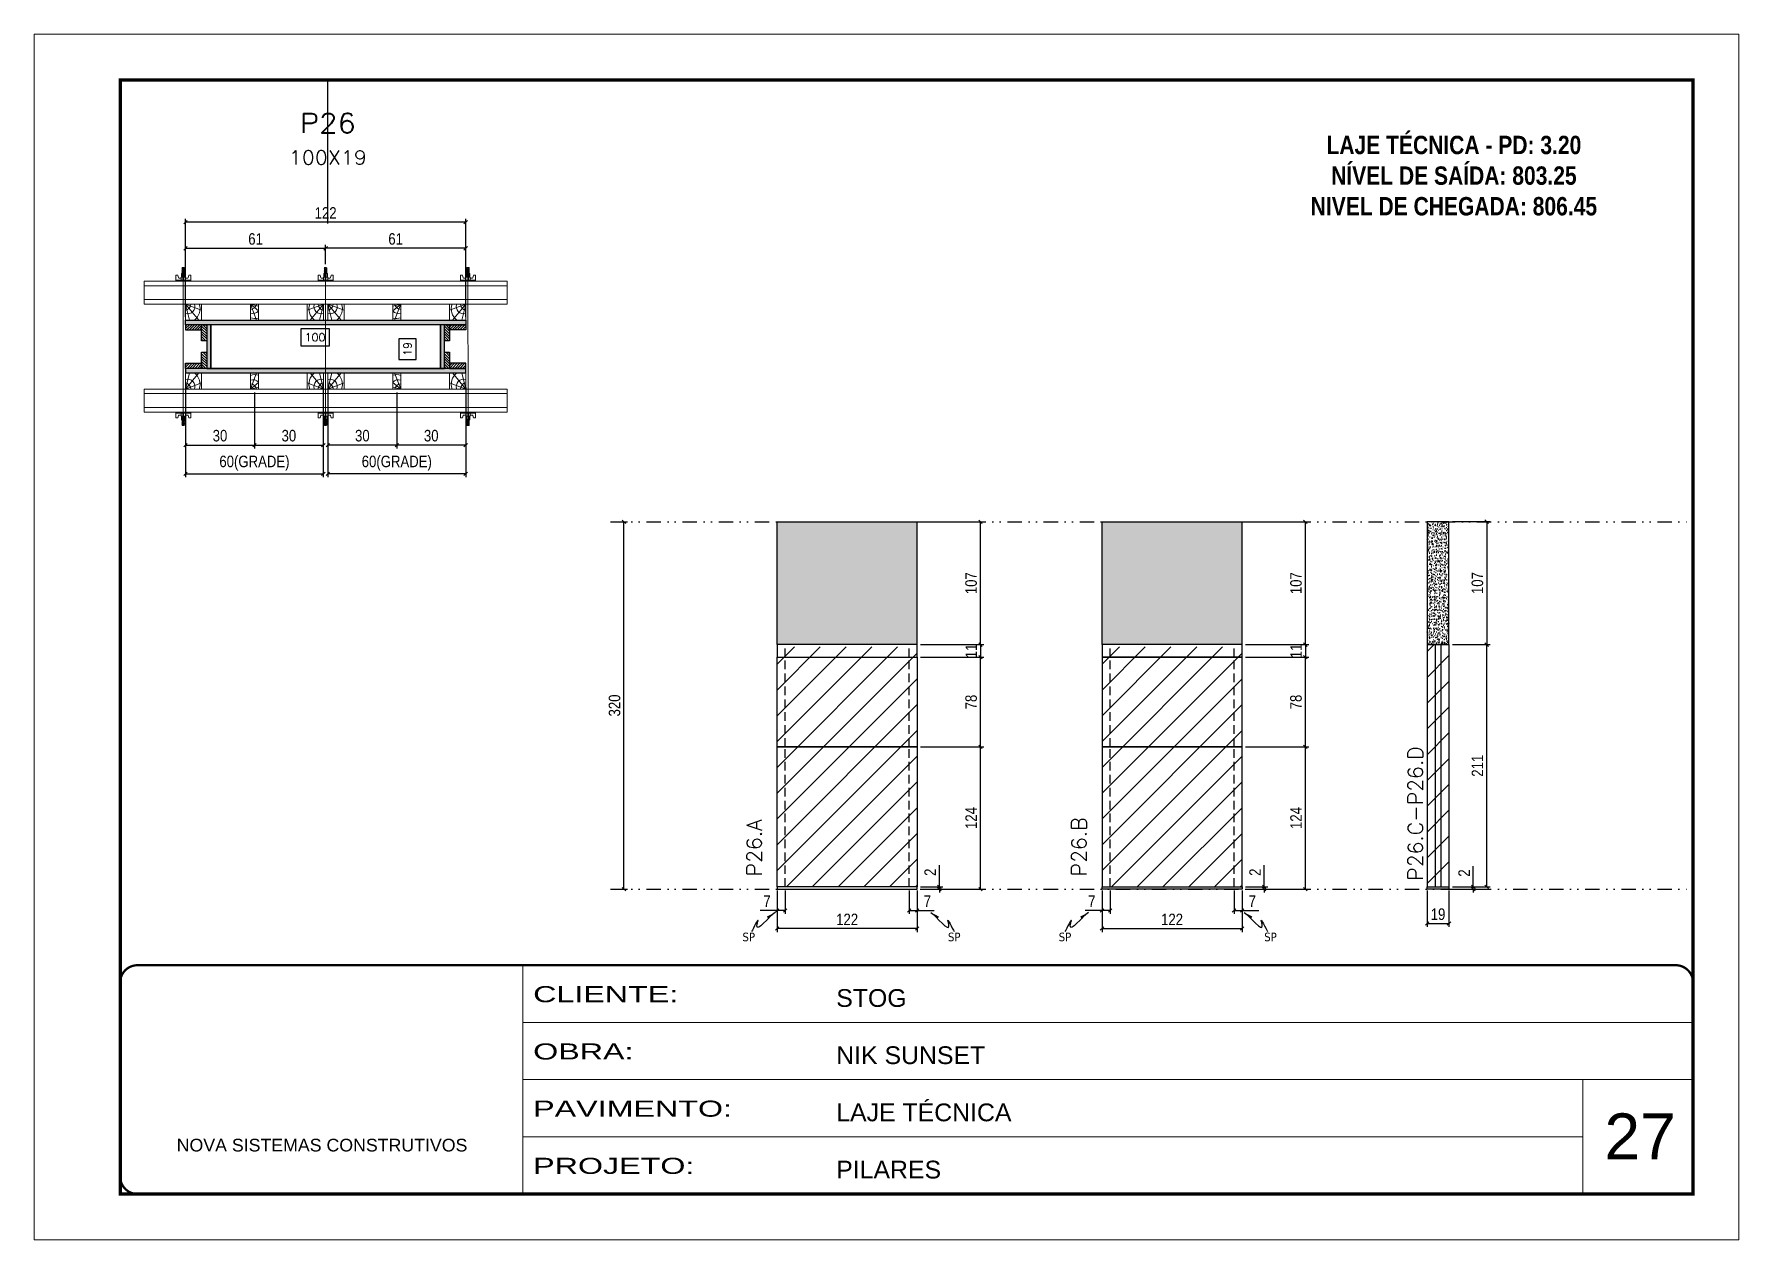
# Model space of a CAD drawing. Extents: x 808 to 7089, y -98 to 17032.
# Drawn here: x 3992 to 5477, y 9091 to 10141 of the extents above; entities that cross this region are included whole.
import ezdxf
from ezdxf.enums import TextEntityAlignment as Align

# ---------------------------------------------------------------- set-up
doc = ezdxf.new("R2010")
doc.units = 0
for name, pattern in [('CONTINUO', [0]), ('DASHED', [0.75, 0.5, -0.25]), ('DIVIDE2', [0.625, 0.25, -0.125, 0, -0.125, 0, -0.125]), ('HIDDEN', [0.375, 0.25, -0.125])]:
    doc.linetypes.add(name, pattern=pattern)
for name, color, linetype, lineweight in [('CARIMBO', 255, 'Continuous', 9), ('Folhas', 255, 'Continuous', 9), ('Hachura', 251, 'Continuous', 9), ('Madeira', 126, 'Continuous', 18), ('Perfil Metálico', 224, 'Continuous', 18), ('REAPROVEITAMENTO', 251, 'Continuous', 9), ('SARRAFO DE PRESSAO', 251, 'DASHED', 9), ('Texto Seção', 7, 'Continuous', 15)]:
    doc.layers.add(name, color=color, linetype=linetype, lineweight=lineweight)
for name, color, linetype in [('CHAPA', 1, 'Continuous'), ('COTA', 241, 'Continuous'), ('Cota Seção (2x)', 241, 'Continuous'), ('NOMENCLATURA', 7, 'Continuous'), ('Nível', 160, 'Continuous'), ('Painéis', 200, 'Continuous'), ('SARR_2.2x7', 40, 'Continuous'), ('SARRAFO', 251, 'Continuous'), ('Sarrafo de Pressão', 42, 'HIDDEN'), ('texto', 7, 'Continuous'), ('Texto de Titulo', 7, 'Continuous'), ('Texto Qtd Sarr', 242, 'Continuous')]:
    doc.layers.add(name, color=color, linetype=linetype)
doc.styles.add('ARIAL', font='arial.ttf')
doc.styles.add('COTA TECNICA', font='techl___.ttf', dxfattribs={"height": 10})
doc.styles.add('COTA TECNICA 2X', font='techl___.ttf', dxfattribs={"height": 10})
doc.styles.add('COTA TECNICA-50', font='techl___.ttf', dxfattribs={"height": 10})
doc.styles.add('REGUA-120', font='ROMANS.shx', dxfattribs={"height": 15})
doc.styles.add('ROMANC', font='techb___.ttf', dxfattribs={"height": 2.5})
doc.styles.add('ROMANS', font='romans.shx')
doc.styles.get("Standard").update_dxf_attribs({"font": 'arial.ttf'})
doc.styles.add('Tecnologia', font='')
doc.styles.get('Tecnologia').set_extended_font_data('Forgotten Futurist')
doc.dimstyles.new('COTA PAINEL-50', dxfattribs={"dimtxt": 10, "dimasz": 3, "dimexe": 3, "dimexo": 3, "dimgap": 3, "dimtad": 1, "dimdec": 1, "dimzin": 12, "dimdsep": 46, "dimtxsty": 'COTA TECNICA-50', "dimblk1": 'OBLIQUE', "dimblk2": 'OBLIQUE', "dimsah": 1, "dimcen": 0.9, "dimclrd": 4, "dimclre": 4, "dimclrt": 240, "dimadec": 1, "dimazin": 3, "dimtfac": 1, "dimtdec": 1, "dimtmove": 0, "dimatfit": 3, "dimfxl": 1, "dimtolj": 1, "dimtzin": 12, "dimarcsym": 0})
doc.dimstyles.new('PAINEL', dxfattribs={"dimtxt": 10, "dimasz": 3, "dimexe": 3, "dimexo": 3, "dimgap": 3, "dimtad": 1, "dimdec": 1, "dimzin": 12, "dimdsep": 46, "dimtxsty": 'COTA TECNICA', "dimblk1": 'OBLIQUE', "dimblk2": 'OBLIQUE', "dimsah": 1, "dimcen": 0.9, "dimclrd": 4, "dimclre": 4, "dimclrt": 240, "dimadec": 1, "dimazin": 3, "dimtfac": 1, "dimtdec": 1, "dimtmove": 0, "dimatfit": 3, "dimfxl": 1, "dimtolj": 1, "dimtzin": 12, "dimarcsym": 0})
doc.dimstyles.new('SECAO PILAR', dxfattribs={"dimtxt": 10, "dimasz": 3, "dimexe": 3, "dimexo": 3, "dimgap": 3, "dimtad": 1, "dimdec": 1, "dimlfac": 0.5, "dimzin": 12, "dimdsep": 46, "dimtxsty": 'COTA TECNICA 2X', "dimblk1": 'OBLIQUE', "dimblk2": 'OBLIQUE', "dimsah": 1, "dimcen": 0.9, "dimclrd": 256, "dimclre": 256, "dimclrt": 256, "dimadec": 1, "dimazin": 3, "dimtfac": 1, "dimtdec": 1, "dimtmove": 0, "dimatfit": 3, "dimfxl": 1, "dimtolj": 1, "dimtzin": 12, "dimarcsym": 0})
doc.dimstyles.new('SECÇÃO 2', dxfattribs={"dimtxt": 7, "dimasz": 6, "dimexe": 0.18, "dimexo": 2, "dimgap": -4, "dimtad": 3, "dimdec": 1, "dimlfac": 0.5, "dimzin": 12, "dimdsep": 46, "dimtxsty": 'ROMANS', "dimblk": 'ARCHTICK', "dimcen": 0.09, "dimse1": 1, "dimse2": 1, "dimsd1": 1, "dimsd2": 1, "dimclrd": 180, "dimclre": 5, "dimclrt": 1, "dimadec": 0, "dimazin": 3, "dimtfac": 1, "dimtdec": 1, "dimtofl": 0, "dimtmove": 0, "dimatfit": 3, "dimldrblk": 'ARCHTICK', "dimfxl": 1, "dimtolj": 1, "dimtzin": 0, "dimarcsym": 0})
doc.dimstyles.get("Standard").update_dxf_attribs({"dimtxt": 0.18, "dimasz": 0.18, "dimexe": 0.18, "dimexo": 0.0625, "dimgap": 0.09, "dimtad": 0, "dimtih": 1, "dimtoh": 1, "dimdec": 4, "dimzin": 0, "dimdsep": 46, "dimtxsty": 'Standard', "dimcen": 0.09, "dimadec": 0, "dimazin": 0, "dimtfac": 1, "dimtdec": 4, "dimtofl": 0, "dimtmove": 0, "dimatfit": 3, "dimfxl": 1, "dimtolj": 1, "dimtzin": 0, "dimarcsym": 0})
pattern_1 = [(45, (13626.5681, 32779.3451), (-1.12253202, 1.12253202), [])]
pattern_2 = [(45, (13491.5681, 32779.3451), (-1.12253202, 1.12253202), [])]

msp = doc.modelspace()

# ---------------------------------------------------------------- texts
at = {"layer": 'CARIMBO', "style": 'ARIAL'}
msp.add_text('27', height=40, dxfattribs=at).set_placement((5359.53, 9161.17))
at = {"layer": 'NOMENCLATURA', "color": 2, "insert": (5228.41, 10079.17), "char_height": 16, "attachment_point": 2, "style": 'ROMANC'}
msp.add_mtext_dynamic_manual_height_columns('\\PLAJE TÉCNICA - PD: 3.20\\PNÍVEL DE SAÍDA: 803.25\\PNIVEL DE CHEGADA: 806.45', width=328.3607, gutter_width=1, heights=[0], dxfattribs=at)
at = {"layer": 'texto', "color": 0, "char_height": 7.5, "attachment_point": 5}
for insert in [(4614.15, 9354.76), (4793.18, 9354.76), (4889.65, 9354.76), (5068.67, 9354.76)]:
    msp.add_mtext('{\\fTahoma|b0|i0|c0|p34;\\C4;SP}', dxfattribs=dict(at, insert=insert))
at = {"layer": 'Texto Seção', "char_height": 13, "width": 285.3299, "attachment_point": 7, "rotation": 90, "style": 'REGUA-120'}
for s, insert in [('P26.C-P26.D', (5201.41, 9403.85)), ('P26.A', (4625.46, 9407.69)), ('P26.B', (4908.42, 9407.69))]:
    msp.add_mtext(s, dxfattribs=dict(at, insert=insert))

# ---------------------------------------------------------------- blocks, each defined once
blk = doc.blocks.new('9999999999')
at = {"color": 30, "linetype": 'CONTINUO'}
for p, q in [((98564.6, 34230.2), (98564.6, 34429.4)), ((98564.6, 34379.6), (99584, 34379.6)), ((98564.6, 34329.8), (99488, 34329.8)), ((99584, 34329.8), (99488, 34329.8)), ((99488, 34329.8), (99488, 34230.2)), ((98564.6, 34280), (99488, 34280))]:
    blk.add_line(p, q, dxfattribs=at)
at = {"color": 30, "linetype": 'CONTINUO', "const_width": 2}
blk.add_lwpolyline([(99584, 34230.2), (99584, 34414.4, 0.414214), (99569, 34429.4), (98229, 34429.4, 0.414214), (98214, 34414.4), (98214, 34245.2, 0.414214), (98229, 34230.2), (99584, 34230.2)], format="xyb", dxfattribs=at)
at = {"layer": 'Folhas'}
blk.add_lwpolyline([(98139, 34190.2), (99624, 34190.2), (99624, 35240.2), (98139, 35240.2)], close=True, dxfattribs=at)
at = {"layer": 'Folhas', "color": 30, "const_width": 3}
blk.add_lwpolyline([(98214, 34230.2), (99584, 34230.2), (99584, 35200.2), (98214, 35200.2)], close=True, dxfattribs=at)
at = {"color": 7, "linetype": 'Continuous', "ltscale": 5, "style": 'ARIAL'}
for s, height, p in [('STOG', 15.48, (98837.7, 34393.1)), ('NIK SUNSET', 15.48, (98837.7, 34343.3)), ('LAJE TÉCNICA', 15.483, (98837.7, 34293.5)), ('NOVA SISTEMAS CONSTRUTIVOS', 11.059, (98263.2, 34267.2)), ('PILARES', 15.48, (98837.7, 34243.7))]:
    blk.add_text(s, height=height, dxfattribs=at).set_placement(p)
at = {"layer": 'Folhas', "color": 7, "style": 'Tecnologia', "width": 1.5}
for s, p in [('CLIENTE:', (98573.7, 34397.2)), ('OBRA:', (98573.7, 34347.3)), ('PAVIMENTO:', (98573.7, 34297.5)), ('PROJETO:', (98573.7, 34247.7))]:
    blk.add_text(s, height=14, dxfattribs=at).set_placement(p)
blk = doc.blocks.new('titulo1')
at = {"layer": 'Defpoints', "color": 252, "linetype": 'HIDDEN', "ltscale": 2}
blk.add_line((0, 0), (0, 125), dxfattribs=at)
at = {"layer": 'Defpoints', "style": 'ROMANS', "oblique": 15}
blk.add_attdef('FOLHA', text='', height=10, dxfattribs=at).set_placement((0, 15.6), align=Align.MIDDLE_CENTER)
at = {"layer": 'Texto Qtd Sarr', "color": 3, "style": 'ROMANS', "oblique": 15}
for tag, height, p in [('TITULO', 17, (0, 71.4)), ('SEÇÃO', 12, (0, 41.5))]:
    blk.add_attdef(tag, text='', height=height, dxfattribs=at).set_placement(p, align=Align.MIDDLE_CENTER)
blk = doc.blocks.new('*D900')
at = {"layer": 'Cota Seção (2x)', "color": 180, "lineweight": -2, "transparency": 16777216}
for p, q in [((4248.9, 9884.5), (4223.9, 9884.5)), ((4223.9, 9884.5), (4223.9, 9869.5)), ((4248.9, 9869.5), (4248.9, 9884.5)), ((4223.9, 9869.5), (4248.9, 9869.5))]:
    blk.add_line(p, q, dxfattribs=at)
at = {"layer": 'Defpoints', "color": 0, "transparency": 16777216}
for p in [(4145.6, 9887.9), (4345.6, 9887.9), (4145.6, 9865.5)]:
    blk.add_point(p, dxfattribs=at)
at = {"layer": 'Cota Seção (2x)', "color": 1, "transparency": 16777216, "insert": (4236.4, 9877), "char_height": 7, "attachment_point": 5, "style": 'ROMANS'}
blk.add_mtext('\\A1;100', dxfattribs=at)
blk = doc.blocks.new('_ArchTick')
at = {"color": 0, "linetype": 'ByBlock', "const_width": 0.15}
blk.add_lwpolyline([(-0.5, -0.5), (0.5, 0.5)], dxfattribs=at)
blk = doc.blocks.new('_Oblique')
at = {"color": 0, "linetype": 'ByBlock', "lineweight": -2}
blk.add_line((-0.5, -0.5), (0.5, 0.5), dxfattribs=at)
blk = doc.blocks.new('*D901')
at = {"layer": 'Cota Seção (2x)', "lineweight": -2, "transparency": 16777216}
for p, q in [((4123.6, 9894.9), (4123.6, 9980.2)), ((4367.6, 9894.9), (4367.6, 9980.2)), ((4367.6, 9977.2), (4123.6, 9977.2))]:
    blk.add_line(p, q, dxfattribs=at)
at = {"layer": 'Defpoints', "color": 0, "transparency": 16777216}
for p in [(4123.6, 9977.2), (4123.6, 9891.9), (4367.6, 9891.9)]:
    blk.add_point(p, dxfattribs=at)
at = {"layer": 'Cota Seção (2x)', "lineweight": -2, "transparency": 16777216, "xscale": 3, "yscale": 3, "zscale": 3, "rotation": 180}
blk.add_blockref('_Oblique', (4123.6, 9977.2), dxfattribs=at)
at = {"layer": 'Cota Seção (2x)', "lineweight": -2, "transparency": 16777216, "xscale": 3, "yscale": 3, "zscale": 3}
blk.add_blockref('_Oblique', (4367.6, 9977.2), dxfattribs=at)
at = {"layer": 'Cota Seção (2x)', "transparency": 16777216, "insert": (4245.6, 9985.3), "char_height": 10, "attachment_point": 5, "style": 'COTA TECNICA 2X'}
blk.add_mtext('\\A1;122', dxfattribs=at)
blk = doc.blocks.new('*D902')
at = {"layer": 'Cota Seção (2x)', "lineweight": -2, "transparency": 16777216}
for p, q in [((4245.6, 9940.7), (4245.6, 9957.5)), ((4367.6, 9954.5), (4245.6, 9954.5)), ((4367.6, 9928.9), (4367.6, 9957.5))]:
    blk.add_line(p, q, dxfattribs=at)
at = {"layer": 'Defpoints', "color": 0, "transparency": 16777216}
for p in [(4245.6, 9954.5), (4245.6, 9937.7), (4367.6, 9925.9)]:
    blk.add_point(p, dxfattribs=at)
at = {"layer": 'Cota Seção (2x)', "lineweight": -2, "transparency": 16777216, "xscale": 3, "yscale": 3, "zscale": 3, "rotation": 180}
blk.add_blockref('_Oblique', (4245.6, 9954.5), dxfattribs=at)
at = {"layer": 'Cota Seção (2x)', "lineweight": -2, "transparency": 16777216, "xscale": 3, "yscale": 3, "zscale": 3}
blk.add_blockref('_Oblique', (4367.6, 9954.5), dxfattribs=at)
at = {"layer": 'Cota Seção (2x)', "transparency": 16777216, "insert": (4306.6, 9962.6), "char_height": 10, "attachment_point": 5, "style": 'COTA TECNICA 2X'}
blk.add_mtext('\\A1;61', dxfattribs=at)
blk = doc.blocks.new('*D903')
at = {"layer": 'Cota Seção (2x)', "lineweight": -2, "transparency": 16777216}
for p, q in [((4123.6, 9928.9), (4123.6, 9957.5)), ((4123.6, 9954.5), (4245.6, 9954.5)), ((4245.6, 9940.7), (4245.6, 9957.5))]:
    blk.add_line(p, q, dxfattribs=at)
at = {"layer": 'Defpoints', "color": 0, "transparency": 16777216}
for p in [(4245.6, 9954.5), (4245.6, 9937.7), (4123.6, 9925.9)]:
    blk.add_point(p, dxfattribs=at)
at = {"layer": 'Cota Seção (2x)', "lineweight": -2, "transparency": 16777216, "xscale": 3, "yscale": 3, "zscale": 3, "rotation": 180}
blk.add_blockref('_Oblique', (4123.6, 9954.5), dxfattribs=at)
at = {"layer": 'Cota Seção (2x)', "lineweight": -2, "transparency": 16777216, "xscale": 3, "yscale": 3, "zscale": 3}
blk.add_blockref('_Oblique', (4245.6, 9954.5), dxfattribs=at)
at = {"layer": 'Cota Seção (2x)', "transparency": 16777216, "insert": (4184.6, 9962.6), "char_height": 10, "attachment_point": 5, "style": 'COTA TECNICA 2X'}
blk.add_mtext('\\A1;61', dxfattribs=at)
blk = doc.blocks.new('*D904')
at = {"layer": 'Cota Seção (2x)', "color": 180, "lineweight": -2, "transparency": 16777216}
for p, q in [((4324.5, 9875.8), (4309.5, 9875.8)), ((4309.5, 9875.8), (4309.5, 9857.8)), ((4324.5, 9857.8), (4324.5, 9875.8)), ((4309.5, 9857.8), (4324.5, 9857.8))]:
    blk.add_line(p, q, dxfattribs=at)
at = {"layer": 'Defpoints', "color": 0, "transparency": 16777216}
for p in [(4345.6, 9887.9), (4328.5, 9849.9), (4345.6, 9849.9)]:
    blk.add_point(p, dxfattribs=at)
at = {"layer": 'Cota Seção (2x)', "color": 1, "transparency": 16777216, "insert": (4317, 9866.8), "char_height": 7, "attachment_point": 5, "rotation": 90, "style": 'ROMANS'}
blk.add_mtext('\\A1;19', dxfattribs=at)
blk = doc.blocks.new('C')
at = {"layer": 'Hachura', "color": 0}
for p, q in [((0, 3.22), (0, -3.22)), ((0.45, 3.22), (0, 3.22)), ((0.46, 3.16), (0, 3.16)), ((0.46, 3.05), (0, 3.05)), ((0.46, 2.88), (0, 2.88)), ((0, 2.75), (0, -1.16)), ((0.46, 2.65), (0, 2.65)), ((0.46, 2.23), (0, 2.23)), ((0.46, 1.51), (0, 1.51)), ((0.39, 0.49), (0.17, 0.49)), ((0.45, -3.23), (0.45, 3.22)), ((0.45, 3.22), (2.58, 3.22)), ((1.74, 0.97), (0.45, 0.97)), ((1.45, 0.1), (0.45, 0.1)), ((1.35, 1.94), (1.35, 0.96)), ((2.58, 2.39), (1.47, 2.09)), ((1.74, -0.97), (1.74, 0.97)), ((1.74, 0.97), (1.74, 0.84)), ((1.74, 0.97), (1.74, 0.84)), ((1.74, 0.84), (3.35, 0.84)), ((3.35, 0.45), (1.74, 0.45)), ((2.58, 3.22), (2.58, 2.39)), ((3.32, 0.84), (3.32, -0.84)), ((3.35, 0.84), (3.35, -0.84)), ((3.68, 0.45), (3.35, 0.45)), ((3.84, -0.52), (3.35, 0.45)), ((3.35, 0.06), (3.67, -0.57)), ((3.68, 0.45), (4.16, -0.52)), ((3.72, 0.5), (4.25, -0.57)), ((4.37, -0.55), (3.83, 0.53)), ((4.15, 0.45), (3.93, 0.45)), ((4.42, -0.52), (3.93, 0.45)), ((4.15, 0.45), (4.26, 0.45)), ((4.26, 0.45), (4.74, -0.52)), ((4.3, 0.5), (4.83, -0.57)), ((4.95, -0.55), (4.41, 0.53)), ((4.51, 0.45), (4.84, 0.45)), ((5, -0.52), (4.51, 0.45)), ((4.84, 0.45), (5.32, -0.52)), ((4.88, 0.5), (5.41, -0.57)), ((5.53, -0.55), (4.99, 0.53)), ((5.58, -0.52), (5.09, 0.45)), ((5.42, 0.45), (5.09, 0.45)), ((5.58, -0.52), (5.09, 0.45)), ((5.42, 0.45), (5.74, -0.19)), ((5.46, 0.5), (5.74, -0.07)), ((5.74, 0.19), (5.57, 0.53)), ((5.74, 0.32), (5.68, 0.45)), ((5.68, 0.45), (5.74, 0.45)), ((5.74, 0.45), (5.9, 0.29)), ((5.74, 0.45), (5.74, -0.52)), ((5.9, -0.36), (5.9, 0.29)), ((0.45, 0), (0, 0)), ((0.46, -1.52), (0, -1.52)), ((0.46, -2.23), (0, -2.23)), ((0.46, -2.65), (0, -2.65)), ((0.46, -2.88), (0, -2.88)), ((0.46, -3.05), (0, -3.05)), ((0.46, -3.16), (0, -3.16)), ((0, -3.22), (2.57, -3.22)), ((0.08, -0.48), (0.29, -0.48)), ((0.29, -0.48), (0.4, -0.48)), ((0.45, 0), (0.45, -0.97)), ((0.45, -0.16), (1.45, -0.16)), ((0.45, -0.65), (0.45, -0.32)), ((0.45, -3.23), (0.45, -0.65)), ((0.45, -0.97), (1.74, -0.97)), ((1.35, -1.94), (1.35, -0.97)), ((2.58, -2.39), (1.47, -2.1)), ((3.35, -0.32), (1.74, -0.32)), ((3.35, -0.84), (1.74, -0.84)), ((2.58, -3.23), (2.58, -2.39)), ((3.35, -0.07), (3.58, -0.52)), ((3.35, -0.52), (3.58, -0.52)), ((3.84, -0.52), (4.16, -0.52)), ((4.42, -0.52), (4.74, -0.52)), ((4.63, -0.52), (4.74, -0.52)), ((5, -0.52), (5.32, -0.52)), ((5.58, -0.52), (5.74, -0.52)), ((5.74, -0.52), (5.9, -0.36)), ((5.74, -0.52), (5.74, -0.52))]:
    blk.add_line(p, q, dxfattribs=at)
for centre, radius, start, end in [((1.52, 1.94), 0.161, 104.74356, 180), ((1.44, -0.03), 0.129, 272.69497, 87.30503), ((3.81, 0.39), 0.143, 25.56881, 154.43119), ((4.39, 0.39), 0.143, 25.56881, 154.43119), ((4.97, 0.39), 0.143, 25.56881, 154.43119), ((5.55, 0.39), 0.143, 25.56881, 154.43119), ((0.17, -0.37), 0.174, 221.74404, 317.85924), ((1.52, -1.94), 0.161, 180, 255.25644), ((3.71, -0.4), 0.174, 222.14076, 318.25596), ((4.29, -0.4), 0.174, 222.14076, 318.25596), ((4.87, -0.4), 0.174, 222.14076, 318.25596), ((5.45, -0.4), 0.174, 222.14076, 318.25596), ((5.61, -0.4), 0.174, 317.85924, 318.25596)]:
    blk.add_arc(centre, radius, start, end, dxfattribs=at)
blk = doc.blocks.new('PONTALETE')
at = {"layer": 'Madeira'}
for q in [(2.71, 7), (7, 5.76), (7, 1.74)]:
    blk.add_line((0, 0), q, dxfattribs=at)
blk.add_lwpolyline([(0, 0), (7, 0), (7, 7), (0, 7)], close=True, dxfattribs=at)
for centre, radius, start, end in [((2.04, 0.06), 6.23, 37.28179, 109.09128), ((1.09, 0.9), 3.19, 343.60304, 109.98471), ((-0.21, -0.78), 3.09, 14.63219, 86.0383)]:
    blk.add_arc(centre, radius, start, end, dxfattribs=at)
blk = doc.blocks.new('*D905')
at = {"layer": 'Cota Seção (2x)', "lineweight": -2, "transparency": 16777216}
for p, q in [((4247.6, 9833.3), (4247.6, 9755.2)), ((4367.6, 9833.3), (4367.6, 9755.2)), ((4367.6, 9758.2), (4247.6, 9758.2))]:
    blk.add_line(p, q, dxfattribs=at)
at = {"layer": 'Defpoints', "color": 0, "transparency": 16777216}
for p in [(4247.6, 9836.3), (4367.6, 9836.3), (4247.6, 9758.2)]:
    blk.add_point(p, dxfattribs=at)
at = {"layer": 'Cota Seção (2x)', "lineweight": -2, "transparency": 16777216, "xscale": 3, "yscale": 3, "zscale": 3, "rotation": 180}
blk.add_blockref('_Oblique', (4247.6, 9758.2), dxfattribs=at)
at = {"layer": 'Cota Seção (2x)', "lineweight": -2, "transparency": 16777216, "xscale": 3, "yscale": 3, "zscale": 3}
blk.add_blockref('_Oblique', (4367.6, 9758.2), dxfattribs=at)
at = {"layer": 'Cota Seção (2x)', "transparency": 16777216, "insert": (4307.6, 9767.4), "char_height": 10, "attachment_point": 5, "style": 'COTA TECNICA 2X'}
blk.add_mtext('\\A1;60(GRADE)', dxfattribs=at)
blk = doc.blocks.new('MEIO PONTALETE')
at = {"layer": 'Madeira'}
for q in [(2.71, 7), (3.5, 2.88), (3.5, 0.87)]:
    blk.add_line((0, 0), q, dxfattribs=at)
blk.add_lwpolyline([(0, 0), (3.5, 0), (3.5, 7), (0, 7)], close=True, dxfattribs=at)
for centre, radius, start, end in [((2.04, 0.06), 6.23, 76.44987, 109.09128), ((1.09, 0.9), 3.19, 40.90626, 109.98471), ((-0.21, -0.78), 3.09, 14.63219, 86.0383)]:
    blk.add_arc(centre, radius, start, end, dxfattribs=at)
blk = doc.blocks.new('*D927')
at = {"layer": 'Cota Seção (2x)', "lineweight": -2, "transparency": 16777216}
for p, q in [((4307.6, 9828.9), (4307.6, 9780.1)), ((4367.6, 9828.9), (4367.6, 9780.1)), ((4367.6, 9783.1), (4307.6, 9783.1))]:
    blk.add_line(p, q, dxfattribs=at)
at = {"layer": 'Defpoints', "color": 0, "transparency": 16777216}
for p in [(4307.6, 9831.9), (4367.6, 9831.9), (4307.6, 9783.1)]:
    blk.add_point(p, dxfattribs=at)
at = {"layer": 'Cota Seção (2x)', "lineweight": -2, "transparency": 16777216, "xscale": 3, "yscale": 3, "zscale": 3, "rotation": 180}
blk.add_blockref('_Oblique', (4307.6, 9783.1), dxfattribs=at)
at = {"layer": 'Cota Seção (2x)', "lineweight": -2, "transparency": 16777216, "xscale": 3, "yscale": 3, "zscale": 3}
blk.add_blockref('_Oblique', (4367.6, 9783.1), dxfattribs=at)
at = {"layer": 'Cota Seção (2x)', "transparency": 16777216, "insert": (4337.6, 9791.3), "char_height": 10, "attachment_point": 5, "style": 'COTA TECNICA 2X'}
blk.add_mtext('\\A1;30', dxfattribs=at)
blk = doc.blocks.new('*D928')
at = {"layer": 'Cota Seção (2x)', "lineweight": -2, "transparency": 16777216}
for p, q in [((4247.6, 9828.9), (4247.6, 9780.1)), ((4307.6, 9828.9), (4307.6, 9780.1)), ((4307.6, 9783.1), (4247.6, 9783.1))]:
    blk.add_line(p, q, dxfattribs=at)
at = {"layer": 'Defpoints', "color": 0, "transparency": 16777216}
for p in [(4247.6, 9831.9), (4307.6, 9831.9), (4247.6, 9783.1)]:
    blk.add_point(p, dxfattribs=at)
at = {"layer": 'Cota Seção (2x)', "lineweight": -2, "transparency": 16777216, "xscale": 3, "yscale": 3, "zscale": 3, "rotation": 180}
blk.add_blockref('_Oblique', (4247.6, 9783.1), dxfattribs=at)
at = {"layer": 'Cota Seção (2x)', "lineweight": -2, "transparency": 16777216, "xscale": 3, "yscale": 3, "zscale": 3}
blk.add_blockref('_Oblique', (4307.6, 9783.1), dxfattribs=at)
at = {"layer": 'Cota Seção (2x)', "transparency": 16777216, "insert": (4277.6, 9791.3), "char_height": 10, "attachment_point": 5, "style": 'COTA TECNICA 2X'}
blk.add_mtext('\\A1;30', dxfattribs=at)
blk = doc.blocks.new('*D906')
at = {"layer": 'Cota Seção (2x)', "lineweight": -2, "transparency": 16777216}
for p, q in [((4123.6, 9833.3), (4123.6, 9755.2)), ((4243.6, 9833.3), (4243.6, 9755.2)), ((4123.6, 9758.2), (4243.6, 9758.2))]:
    blk.add_line(p, q, dxfattribs=at)
at = {"layer": 'Defpoints', "color": 0, "transparency": 16777216}
for p in [(4123.6, 9836.3), (4243.6, 9836.3), (4243.6, 9758.2)]:
    blk.add_point(p, dxfattribs=at)
at = {"layer": 'Cota Seção (2x)', "lineweight": -2, "transparency": 16777216, "xscale": 3, "yscale": 3, "zscale": 3, "rotation": 180}
blk.add_blockref('_Oblique', (4123.6, 9758.2), dxfattribs=at)
at = {"layer": 'Cota Seção (2x)', "lineweight": -2, "transparency": 16777216, "xscale": 3, "yscale": 3, "zscale": 3}
blk.add_blockref('_Oblique', (4243.6, 9758.2), dxfattribs=at)
at = {"layer": 'Cota Seção (2x)', "transparency": 16777216, "insert": (4183.6, 9767.4), "char_height": 10, "attachment_point": 5, "style": 'COTA TECNICA 2X'}
blk.add_mtext('\\A1;60(GRADE)', dxfattribs=at)
blk = doc.blocks.new('*D929')
at = {"layer": 'Cota Seção (2x)', "lineweight": -2, "transparency": 16777216}
for p, q in [((4123.6, 9828.9), (4123.6, 9780.1)), ((4183.6, 9828.9), (4183.6, 9780.1)), ((4123.6, 9783.1), (4183.6, 9783.1))]:
    blk.add_line(p, q, dxfattribs=at)
at = {"layer": 'Defpoints', "color": 0, "transparency": 16777216}
for p in [(4123.6, 9831.9), (4183.6, 9831.9), (4183.6, 9783.1)]:
    blk.add_point(p, dxfattribs=at)
at = {"layer": 'Cota Seção (2x)', "lineweight": -2, "transparency": 16777216, "xscale": 3, "yscale": 3, "zscale": 3, "rotation": 180}
blk.add_blockref('_Oblique', (4123.6, 9783.1), dxfattribs=at)
at = {"layer": 'Cota Seção (2x)', "lineweight": -2, "transparency": 16777216, "xscale": 3, "yscale": 3, "zscale": 3}
blk.add_blockref('_Oblique', (4183.6, 9783.1), dxfattribs=at)
at = {"layer": 'Cota Seção (2x)', "transparency": 16777216, "insert": (4153.6, 9791.3), "char_height": 10, "attachment_point": 5, "style": 'COTA TECNICA 2X'}
blk.add_mtext('\\A1;30', dxfattribs=at)
blk = doc.blocks.new('*D930')
at = {"layer": 'Cota Seção (2x)', "lineweight": -2, "transparency": 16777216}
for p, q in [((4183.6, 9828.9), (4183.6, 9780.1)), ((4243.6, 9828.9), (4243.6, 9780.1)), ((4183.6, 9783.1), (4243.6, 9783.1))]:
    blk.add_line(p, q, dxfattribs=at)
at = {"layer": 'Defpoints', "color": 0, "transparency": 16777216}
for p in [(4183.6, 9831.9), (4243.6, 9831.9), (4243.6, 9783.1)]:
    blk.add_point(p, dxfattribs=at)
at = {"layer": 'Cota Seção (2x)', "lineweight": -2, "transparency": 16777216, "xscale": 3, "yscale": 3, "zscale": 3, "rotation": 180}
blk.add_blockref('_Oblique', (4183.6, 9783.1), dxfattribs=at)
at = {"layer": 'Cota Seção (2x)', "lineweight": -2, "transparency": 16777216, "xscale": 3, "yscale": 3, "zscale": 3}
blk.add_blockref('_Oblique', (4243.6, 9783.1), dxfattribs=at)
at = {"layer": 'Cota Seção (2x)', "transparency": 16777216, "insert": (4213.6, 9791.3), "char_height": 10, "attachment_point": 5, "style": 'COTA TECNICA 2X'}
blk.add_mtext('\\A1;30', dxfattribs=at)
blk = doc.blocks.new('*D931')
at = {"layer": 'COTA', "color": 4, "lineweight": -2, "transparency": 16777216}
for p, q in [((4496.7, 9716.4), (4508.5, 9716.4)), ((4505.5, 9396.4), (4505.5, 9716.4)), ((4496.7, 9396.4), (4508.5, 9396.4))]:
    blk.add_line(p, q, dxfattribs=at)
at = {"layer": 'Defpoints', "color": 0, "transparency": 16777216}
for p in [(4493.7, 9716.4), (4505.5, 9716.4), (4493.7, 9396.4)]:
    blk.add_point(p, dxfattribs=at)
at = {"layer": 'COTA', "color": 4, "lineweight": -2, "transparency": 16777216, "xscale": 3, "yscale": 3, "zscale": 3}
for p, rotation in [((4505.5, 9716.4), 90), ((4505.5, 9396.4), 270)]:
    blk.add_blockref('_Oblique', p, dxfattribs=dict(at, rotation=rotation))
at = {"layer": 'COTA', "color": 240, "transparency": 16777216, "insert": (4497.3, 9556.4), "char_height": 10, "attachment_point": 5, "rotation": 90, "style": 'COTA TECNICA-50'}
blk.add_mtext('\\A1;320', dxfattribs=at)
blk = doc.blocks.new('*D907')
at = {"layer": 'COTA', "color": 4, "lineweight": -2, "transparency": 16777216}
for p, q in [((4638.9, 9395.4), (4638.9, 9359.1)), ((4760.9, 9395.4), (4760.9, 9359.1)), ((4760.9, 9362.1), (4638.9, 9362.1))]:
    blk.add_line(p, q, dxfattribs=at)
at = {"layer": 'Defpoints', "color": 0, "transparency": 16777216}
for p in [(4638.9, 9398.4), (4760.9, 9398.4), (4638.9, 9362.1)]:
    blk.add_point(p, dxfattribs=at)
at = {"layer": 'COTA', "color": 4, "lineweight": -2, "transparency": 16777216, "xscale": 3, "yscale": 3, "zscale": 3, "rotation": 180}
blk.add_blockref('_Oblique', (4638.9, 9362.1), dxfattribs=at)
at = {"layer": 'COTA', "color": 4, "lineweight": -2, "transparency": 16777216, "xscale": 3, "yscale": 3, "zscale": 3}
blk.add_blockref('_Oblique', (4760.9, 9362.1), dxfattribs=at)
at = {"layer": 'COTA', "color": 240, "transparency": 16777216, "insert": (4699.9, 9370.1), "char_height": 10, "attachment_point": 5, "style": 'COTA TECNICA'}
blk.add_mtext('\\A1;122', dxfattribs=at)
blk = doc.blocks.new('*D908')
at = {"layer": 'COTA', "color": 4, "lineweight": -2, "transparency": 16777216}
for p, q in [((4753.9, 9395.4), (4753.9, 9374.9)), ((4760.9, 9393.4), (4760.9, 9374.9)), ((4753.9, 9377.9), (4760.9, 9377.9)), ((4760.9, 9377.9), (4775.7, 9377.9))]:
    blk.add_line(p, q, dxfattribs=at)
at = {"layer": 'Defpoints', "color": 0, "transparency": 16777216}
for p in [(4753.9, 9398.4), (4760.9, 9396.4), (4760.9, 9377.9)]:
    blk.add_point(p, dxfattribs=at)
at = {"layer": 'COTA', "color": 4, "lineweight": -2, "transparency": 16777216, "xscale": 3, "yscale": 3, "zscale": 3, "rotation": 180}
blk.add_blockref('_Oblique', (4753.9, 9377.9), dxfattribs=at)
at = {"layer": 'COTA', "color": 4, "lineweight": -2, "transparency": 16777216, "xscale": 3, "yscale": 3, "zscale": 3}
blk.add_blockref('_Oblique', (4760.9, 9377.9), dxfattribs=at)
at = {"layer": 'COTA', "color": 240, "transparency": 16777216, "insert": (4769.8, 9386), "char_height": 10, "attachment_point": 5, "style": 'COTA TECNICA-50'}
blk.add_mtext('\\A1;7', dxfattribs=at)
blk = doc.blocks.new('*D909')
at = {"layer": 'COTA', "color": 4, "lineweight": -2, "transparency": 16777216}
for p, q in [((4638.9, 9393.4), (4638.9, 9374.9)), ((4645.9, 9395.4), (4645.9, 9374.9)), ((4638.9, 9377.9), (4624.2, 9377.9)), ((4645.9, 9377.9), (4638.9, 9377.9))]:
    blk.add_line(p, q, dxfattribs=at)
at = {"layer": 'Defpoints', "color": 0, "transparency": 16777216}
for p in [(4638.9, 9396.4), (4645.9, 9398.4), (4638.9, 9377.9)]:
    blk.add_point(p, dxfattribs=at)
at = {"layer": 'COTA', "color": 4, "lineweight": -2, "transparency": 16777216, "xscale": 3, "yscale": 3, "zscale": 3, "rotation": 180}
blk.add_blockref('_Oblique', (4638.9, 9377.9), dxfattribs=at)
at = {"layer": 'COTA', "color": 4, "lineweight": -2, "transparency": 16777216, "xscale": 3, "yscale": 3, "zscale": 3}
blk.add_blockref('_Oblique', (4645.9, 9377.9), dxfattribs=at)
at = {"layer": 'COTA', "color": 240, "transparency": 16777216, "insert": (4630.1, 9386), "char_height": 10, "attachment_point": 5, "style": 'COTA TECNICA-50'}
blk.add_mtext('\\A1;7', dxfattribs=at)
blk = doc.blocks.new('*D910')
at = {"layer": 'COTA', "color": 4, "linetype": 'ByBlock', "lineweight": -2, "transparency": 16777216}
for p, q in [((4763.9, 9520.4), (4819, 9520.4)), ((4816, 9396.4), (4816, 9520.4)), ((4763.9, 9396.4), (4819, 9396.4))]:
    blk.add_line(p, q, dxfattribs=at)
at = {"layer": 'Defpoints', "color": 0, "linetype": 'ByBlock', "transparency": 16777216}
for p in [(4760.9, 9520.4), (4816, 9520.4), (4760.9, 9396.4)]:
    blk.add_point(p, dxfattribs=at)
at = {"layer": 'COTA', "color": 4, "linetype": 'ByBlock', "lineweight": -2, "transparency": 16777216, "xscale": 3, "yscale": 3, "zscale": 3}
for p, rotation in [((4816, 9520.4), 90), ((4816, 9396.4), 270)]:
    blk.add_blockref('_Oblique', p, dxfattribs=dict(at, rotation=rotation))
at = {"layer": 'COTA', "color": 240, "linetype": 'ByBlock', "transparency": 16777216, "insert": (4807.9, 9458.4), "char_height": 10, "attachment_point": 5, "rotation": 90, "style": 'COTA TECNICA'}
blk.add_mtext('\\A1;124', dxfattribs=at)
blk = doc.blocks.new('*D911')
at = {"layer": 'COTA', "color": 4, "lineweight": -2, "transparency": 16777216}
for p, q in [((4780.2, 9398.4), (4780.2, 9417.2)), ((4763.9, 9398.4), (4783.2, 9398.4)), ((4763.9, 9396.4), (4783.2, 9396.4)), ((4780.2, 9396.4), (4780.2, 9398.4)), ((4780.2, 9396.4), (4780.2, 9393.4))]:
    blk.add_line(p, q, dxfattribs=at)
at = {"layer": 'Defpoints', "color": 0, "transparency": 16777216}
for p in [(4760.9, 9398.4), (4760.9, 9396.4), (4780.2, 9396.4)]:
    blk.add_point(p, dxfattribs=at)
at = {"layer": 'COTA', "color": 4, "lineweight": -2, "transparency": 16777216, "xscale": 3, "yscale": 3, "zscale": 3}
for p, rotation in [((4780.2, 9398.4), 270), ((4780.2, 9396.4), 90)]:
    blk.add_blockref('_Oblique', p, dxfattribs=dict(at, rotation=rotation))
at = {"layer": 'COTA', "color": 240, "transparency": 16777216, "insert": (4772.2, 9411.2), "char_height": 10, "attachment_point": 5, "rotation": 90, "style": 'COTA TECNICA-50'}
blk.add_mtext('\\A1;2', dxfattribs=at)
blk = doc.blocks.new('*D912')
at = {"layer": 'COTA', "color": 4, "linetype": 'ByBlock', "lineweight": -2, "transparency": 16777216}
for p, q in [((4763.9, 9520.4), (4819, 9520.4)), ((4816, 9396.4), (4816, 9520.4)), ((4763.9, 9396.4), (4819, 9396.4))]:
    blk.add_line(p, q, dxfattribs=at)
at = {"layer": 'Defpoints', "color": 0, "linetype": 'ByBlock', "transparency": 16777216}
for p in [(4760.9, 9520.4), (4816, 9520.4), (4760.9, 9396.4)]:
    blk.add_point(p, dxfattribs=at)
at = {"layer": 'COTA', "color": 4, "linetype": 'ByBlock', "lineweight": -2, "transparency": 16777216, "xscale": 3, "yscale": 3, "zscale": 3}
for p, rotation in [((4816, 9520.4), 90), ((4816, 9396.4), 270)]:
    blk.add_blockref('_Oblique', p, dxfattribs=dict(at, rotation=rotation))
at = {"layer": 'COTA', "color": 240, "linetype": 'ByBlock', "transparency": 16777216, "insert": (4807.9, 9458.4), "char_height": 10, "attachment_point": 5, "rotation": 90, "style": 'COTA TECNICA'}
blk.add_mtext('\\A1;124', dxfattribs=at)
blk = doc.blocks.new('*D913')
at = {"layer": 'COTA', "color": 4, "lineweight": -2, "transparency": 16777216}
for p, q in [((4763.9, 9598.4), (4819, 9598.4)), ((4816, 9520.4), (4816, 9598.4)), ((4763.9, 9520.4), (4819, 9520.4))]:
    blk.add_line(p, q, dxfattribs=at)
at = {"layer": 'Defpoints', "color": 0, "transparency": 16777216}
for p in [(4760.9, 9598.4), (4816, 9598.4), (4760.9, 9520.4)]:
    blk.add_point(p, dxfattribs=at)
at = {"layer": 'COTA', "color": 4, "lineweight": -2, "transparency": 16777216, "xscale": 3, "yscale": 3, "zscale": 3}
for p, rotation in [((4816, 9598.4), 90), ((4816, 9520.4), 270)]:
    blk.add_blockref('_Oblique', p, dxfattribs=dict(at, rotation=rotation))
at = {"layer": 'COTA', "color": 240, "transparency": 16777216, "insert": (4807.9, 9559.4), "char_height": 10, "attachment_point": 5, "rotation": 90, "style": 'COTA TECNICA-50'}
blk.add_mtext('\\A1;78', dxfattribs=at)
blk = doc.blocks.new('*D914')
at = {"layer": 'COTA', "color": 4, "lineweight": -2, "transparency": 16777216}
for p, q in [((4729.9, 9716.4), (4819, 9716.4)), ((4816, 9609.4), (4816, 9716.4)), ((4763.9, 9609.4), (4819, 9609.4))]:
    blk.add_line(p, q, dxfattribs=at)
at = {"layer": 'Defpoints', "color": 0, "transparency": 16777216}
for p in [(4726.9, 9716.4), (4816, 9716.4), (4760.9, 9609.4)]:
    blk.add_point(p, dxfattribs=at)
at = {"layer": 'COTA', "color": 4, "lineweight": -2, "transparency": 16777216, "xscale": 3, "yscale": 3, "zscale": 3}
for p, rotation in [((4816, 9716.4), 90), ((4816, 9609.4), 270)]:
    blk.add_blockref('_Oblique', p, dxfattribs=dict(at, rotation=rotation))
at = {"layer": 'COTA', "color": 240, "transparency": 16777216, "insert": (4807.9, 9662.9), "char_height": 10, "attachment_point": 5, "rotation": 90, "style": 'COTA TECNICA-50'}
blk.add_mtext('\\A1;107', dxfattribs=at)
blk = doc.blocks.new('*D915')
at = {"layer": 'COTA', "color": 4, "lineweight": -2, "transparency": 16777216}
for p, q in [((4763.9, 9609.4), (4819, 9609.4)), ((4816, 9609.4), (4816, 9598.4)), ((4763.9, 9598.4), (4819, 9598.4))]:
    blk.add_line(p, q, dxfattribs=at)
at = {"layer": 'Defpoints', "color": 0, "transparency": 16777216}
for p in [(4760.9, 9609.4), (4760.9, 9598.4), (4816, 9598.4)]:
    blk.add_point(p, dxfattribs=at)
at = {"layer": 'COTA', "color": 4, "lineweight": -2, "transparency": 16777216, "xscale": 3, "yscale": 3, "zscale": 3}
for p, rotation in [((4816, 9609.4), 90), ((4816, 9598.4), 270)]:
    blk.add_blockref('_Oblique', p, dxfattribs=dict(at, rotation=rotation))
at = {"layer": 'COTA', "color": 240, "transparency": 16777216, "insert": (4808, 9603.9), "char_height": 10, "attachment_point": 5, "rotation": 90, "style": 'COTA TECNICA-50'}
blk.add_mtext('\\A1;11', dxfattribs=at)
blk = doc.blocks.new('*D916')
at = {"layer": 'COTA', "color": 4, "lineweight": -2, "transparency": 16777216}
for p, q in [((4921.9, 9395.4), (4921.9, 9359.1)), ((5043.9, 9395.4), (5043.9, 9359.1)), ((4921.9, 9362.1), (5043.9, 9362.1))]:
    blk.add_line(p, q, dxfattribs=at)
at = {"layer": 'Defpoints', "color": 0, "transparency": 16777216}
for p in [(4921.9, 9398.4), (5043.9, 9398.4), (5043.9, 9362.1)]:
    blk.add_point(p, dxfattribs=at)
at = {"layer": 'COTA', "color": 4, "lineweight": -2, "transparency": 16777216, "xscale": 3, "yscale": 3, "zscale": 3, "rotation": 180}
blk.add_blockref('_Oblique', (4921.9, 9362.1), dxfattribs=at)
at = {"layer": 'COTA', "color": 4, "lineweight": -2, "transparency": 16777216, "xscale": 3, "yscale": 3, "zscale": 3}
blk.add_blockref('_Oblique', (5043.9, 9362.1), dxfattribs=at)
at = {"layer": 'COTA', "color": 240, "transparency": 16777216, "insert": (4982.9, 9370.1), "char_height": 10, "attachment_point": 5, "style": 'COTA TECNICA'}
blk.add_mtext('\\A1;122', dxfattribs=at)
blk = doc.blocks.new('*D917')
at = {"layer": 'COTA', "color": 4, "lineweight": -2, "transparency": 16777216}
for p, q in [((4921.9, 9393.4), (4921.9, 9374.9)), ((4928.9, 9395.4), (4928.9, 9374.9)), ((4921.9, 9377.9), (4907.2, 9377.9)), ((4928.9, 9377.9), (4921.9, 9377.9))]:
    blk.add_line(p, q, dxfattribs=at)
at = {"layer": 'Defpoints', "color": 0, "transparency": 16777216}
for p in [(4921.9, 9396.4), (4928.9, 9398.4), (4921.9, 9377.9)]:
    blk.add_point(p, dxfattribs=at)
at = {"layer": 'COTA', "color": 4, "lineweight": -2, "transparency": 16777216, "xscale": 3, "yscale": 3, "zscale": 3, "rotation": 180}
blk.add_blockref('_Oblique', (4921.9, 9377.9), dxfattribs=at)
at = {"layer": 'COTA', "color": 4, "lineweight": -2, "transparency": 16777216, "xscale": 3, "yscale": 3, "zscale": 3}
blk.add_blockref('_Oblique', (4928.9, 9377.9), dxfattribs=at)
at = {"layer": 'COTA', "color": 240, "transparency": 16777216, "insert": (4913, 9386), "char_height": 10, "attachment_point": 5, "style": 'COTA TECNICA-50'}
blk.add_mtext('\\A1;7', dxfattribs=at)
blk = doc.blocks.new('*D918')
at = {"layer": 'COTA', "color": 4, "lineweight": -2, "transparency": 16777216}
for p, q in [((5036.9, 9395.4), (5036.9, 9374.9)), ((5043.9, 9393.4), (5043.9, 9374.9)), ((5036.9, 9377.9), (5043.9, 9377.9)), ((5043.9, 9377.9), (5058.6, 9377.9))]:
    blk.add_line(p, q, dxfattribs=at)
at = {"layer": 'Defpoints', "color": 0, "transparency": 16777216}
for p in [(5036.9, 9398.4), (5043.9, 9396.4), (5043.9, 9377.9)]:
    blk.add_point(p, dxfattribs=at)
at = {"layer": 'COTA', "color": 4, "lineweight": -2, "transparency": 16777216, "xscale": 3, "yscale": 3, "zscale": 3, "rotation": 180}
blk.add_blockref('_Oblique', (5036.9, 9377.9), dxfattribs=at)
at = {"layer": 'COTA', "color": 4, "lineweight": -2, "transparency": 16777216, "xscale": 3, "yscale": 3, "zscale": 3}
blk.add_blockref('_Oblique', (5043.9, 9377.9), dxfattribs=at)
at = {"layer": 'COTA', "color": 240, "transparency": 16777216, "insert": (5052.8, 9386), "char_height": 10, "attachment_point": 5, "style": 'COTA TECNICA-50'}
blk.add_mtext('\\A1;7', dxfattribs=at)
blk = doc.blocks.new('*D919')
at = {"layer": 'COTA', "color": 4, "linetype": 'ByBlock', "lineweight": -2, "transparency": 16777216}
for p, q in [((5046.9, 9520.4), (5102, 9520.4)), ((5099, 9396.4), (5099, 9520.4)), ((5046.9, 9396.4), (5102, 9396.4))]:
    blk.add_line(p, q, dxfattribs=at)
at = {"layer": 'Defpoints', "color": 0, "linetype": 'ByBlock', "transparency": 16777216}
for p in [(5043.9, 9520.4), (5099, 9520.4), (5043.9, 9396.4)]:
    blk.add_point(p, dxfattribs=at)
at = {"layer": 'COTA', "color": 4, "linetype": 'ByBlock', "lineweight": -2, "transparency": 16777216, "xscale": 3, "yscale": 3, "zscale": 3}
for p, rotation in [((5099, 9520.4), 90), ((5099, 9396.4), 270)]:
    blk.add_blockref('_Oblique', p, dxfattribs=dict(at, rotation=rotation))
at = {"layer": 'COTA', "color": 240, "linetype": 'ByBlock', "transparency": 16777216, "insert": (5090.9, 9458.4), "char_height": 10, "attachment_point": 5, "rotation": 90, "style": 'COTA TECNICA'}
blk.add_mtext('\\A1;124', dxfattribs=at)
blk = doc.blocks.new('*D920')
at = {"layer": 'COTA', "color": 4, "lineweight": -2, "transparency": 16777216}
for p, q in [((5063.2, 9398.4), (5063.2, 9417.2)), ((5046.9, 9398.4), (5066.2, 9398.4)), ((5046.9, 9396.4), (5066.2, 9396.4)), ((5063.2, 9396.4), (5063.2, 9398.4)), ((5063.2, 9396.4), (5063.2, 9393.4))]:
    blk.add_line(p, q, dxfattribs=at)
at = {"layer": 'Defpoints', "color": 0, "transparency": 16777216}
for p in [(5043.9, 9398.4), (5043.9, 9396.4), (5063.2, 9396.4)]:
    blk.add_point(p, dxfattribs=at)
at = {"layer": 'COTA', "color": 4, "lineweight": -2, "transparency": 16777216, "xscale": 3, "yscale": 3, "zscale": 3}
for p, rotation in [((5063.2, 9398.4), 270), ((5063.2, 9396.4), 90)]:
    blk.add_blockref('_Oblique', p, dxfattribs=dict(at, rotation=rotation))
at = {"layer": 'COTA', "color": 240, "transparency": 16777216, "insert": (5055.2, 9411.2), "char_height": 10, "attachment_point": 5, "rotation": 90, "style": 'COTA TECNICA-50'}
blk.add_mtext('\\A1;2', dxfattribs=at)
blk = doc.blocks.new('*D921')
at = {"layer": 'COTA', "color": 4, "linetype": 'ByBlock', "lineweight": -2, "transparency": 16777216}
for p, q in [((5046.9, 9520.4), (5102, 9520.4)), ((5099, 9396.4), (5099, 9520.4)), ((5046.9, 9396.4), (5102, 9396.4))]:
    blk.add_line(p, q, dxfattribs=at)
at = {"layer": 'Defpoints', "color": 0, "linetype": 'ByBlock', "transparency": 16777216}
for p in [(5043.9, 9520.4), (5099, 9520.4), (5043.9, 9396.4)]:
    blk.add_point(p, dxfattribs=at)
at = {"layer": 'COTA', "color": 4, "linetype": 'ByBlock', "lineweight": -2, "transparency": 16777216, "xscale": 3, "yscale": 3, "zscale": 3}
for p, rotation in [((5099, 9520.4), 90), ((5099, 9396.4), 270)]:
    blk.add_blockref('_Oblique', p, dxfattribs=dict(at, rotation=rotation))
at = {"layer": 'COTA', "color": 240, "linetype": 'ByBlock', "transparency": 16777216, "insert": (5090.9, 9458.4), "char_height": 10, "attachment_point": 5, "rotation": 90, "style": 'COTA TECNICA'}
blk.add_mtext('\\A1;124', dxfattribs=at)
blk = doc.blocks.new('*D922')
at = {"layer": 'COTA', "color": 4, "lineweight": -2, "transparency": 16777216}
for p, q in [((5046.9, 9598.4), (5102, 9598.4)), ((5099, 9520.4), (5099, 9598.4)), ((5046.9, 9520.4), (5102, 9520.4))]:
    blk.add_line(p, q, dxfattribs=at)
at = {"layer": 'Defpoints', "color": 0, "transparency": 16777216}
for p in [(5043.9, 9598.4), (5099, 9598.4), (5043.9, 9520.4)]:
    blk.add_point(p, dxfattribs=at)
at = {"layer": 'COTA', "color": 4, "lineweight": -2, "transparency": 16777216, "xscale": 3, "yscale": 3, "zscale": 3}
for p, rotation in [((5099, 9598.4), 90), ((5099, 9520.4), 270)]:
    blk.add_blockref('_Oblique', p, dxfattribs=dict(at, rotation=rotation))
at = {"layer": 'COTA', "color": 240, "transparency": 16777216, "insert": (5090.9, 9559.4), "char_height": 10, "attachment_point": 5, "rotation": 90, "style": 'COTA TECNICA-50'}
blk.add_mtext('\\A1;78', dxfattribs=at)
blk = doc.blocks.new('*D923')
at = {"layer": 'COTA', "color": 4, "lineweight": -2, "transparency": 16777216}
for p, q in [((5205.1, 9395.4), (5205.1, 9363.5)), ((5224.1, 9395.4), (5224.1, 9363.5)), ((5205.1, 9366.5), (5224.1, 9366.5))]:
    blk.add_line(p, q, dxfattribs=at)
at = {"layer": 'Defpoints', "color": 0, "transparency": 16777216}
for p in [(5205.1, 9398.4), (5224.1, 9398.4), (5224.1, 9366.5)]:
    blk.add_point(p, dxfattribs=at)
at = {"layer": 'COTA', "color": 4, "lineweight": -2, "transparency": 16777216, "xscale": 3, "yscale": 3, "zscale": 3, "rotation": 180}
blk.add_blockref('_Oblique', (5205.1, 9366.5), dxfattribs=at)
at = {"layer": 'COTA', "color": 4, "lineweight": -2, "transparency": 16777216, "xscale": 3, "yscale": 3, "zscale": 3}
blk.add_blockref('_Oblique', (5224.1, 9366.5), dxfattribs=at)
at = {"layer": 'COTA', "color": 240, "transparency": 16777216, "insert": (5214.6, 9374.6), "char_height": 10, "attachment_point": 5, "style": 'COTA TECNICA'}
blk.add_mtext('\\A1;19', dxfattribs=at)
blk = doc.blocks.new('*D924')
at = {"layer": 'COTA', "color": 4, "lineweight": -2, "transparency": 16777216}
for p, q in [((5245.3, 9398.4), (5245.3, 9416.6)), ((5227.1, 9398.4), (5248.3, 9398.4)), ((5227.1, 9396.4), (5248.3, 9396.4)), ((5245.3, 9396.4), (5245.3, 9398.4)), ((5245.3, 9396.4), (5245.3, 9393.4))]:
    blk.add_line(p, q, dxfattribs=at)
at = {"layer": 'Defpoints', "color": 0, "transparency": 16777216}
for p in [(5224.1, 9398.4), (5224.1, 9396.4), (5245.3, 9398.4)]:
    blk.add_point(p, dxfattribs=at)
at = {"layer": 'COTA', "color": 4, "lineweight": -2, "transparency": 16777216, "xscale": 3, "yscale": 3, "zscale": 3}
for p, rotation in [((5245.3, 9398.4), 270), ((5245.3, 9396.4), 90)]:
    blk.add_blockref('_Oblique', p, dxfattribs=dict(at, rotation=rotation))
at = {"layer": 'COTA', "color": 240, "transparency": 16777216, "insert": (5237.3, 9410.5), "char_height": 10, "attachment_point": 5, "rotation": 90, "style": 'COTA TECNICA-50'}
blk.add_mtext('\\A1;2', dxfattribs=at)
blk = doc.blocks.new('*D932')
at = {"layer": 'COTA', "color": 4, "linetype": 'ByBlock', "lineweight": -2, "transparency": 16777216}
for p, q in [((5227.1, 9716.5), (5260, 9716.5)), ((5257, 9716.5), (5257, 9609.4)), ((5227.1, 9609.4), (5260, 9609.4))]:
    blk.add_line(p, q, dxfattribs=at)
at = {"layer": 'Defpoints', "color": 0, "linetype": 'ByBlock', "transparency": 16777216}
for p in [(5224.1, 9716.5), (5224.1, 9609.4), (5257, 9609.4)]:
    blk.add_point(p, dxfattribs=at)
at = {"layer": 'COTA', "color": 4, "linetype": 'ByBlock', "lineweight": -2, "transparency": 16777216, "xscale": 3, "yscale": 3, "zscale": 3}
for p, rotation in [((5257, 9716.5), 90), ((5257, 9609.4), 270)]:
    blk.add_blockref('_Oblique', p, dxfattribs=dict(at, rotation=rotation))
at = {"layer": 'COTA', "color": 240, "linetype": 'ByBlock', "transparency": 16777216, "insert": (5248.9, 9663), "char_height": 10, "attachment_point": 5, "rotation": 90, "style": 'COTA TECNICA'}
blk.add_mtext('\\A1;107', dxfattribs=at)
blk = doc.blocks.new('*D933')
at = {"layer": 'COTA', "color": 4, "lineweight": -2, "transparency": 16777216}
for p, q in [((5227.1, 9609.4), (5260, 9609.4)), ((5257, 9398.4), (5257, 9609.4)), ((5227.1, 9398.4), (5260, 9398.4))]:
    blk.add_line(p, q, dxfattribs=at)
at = {"layer": 'Defpoints', "color": 0, "transparency": 16777216}
for p in [(5224.1, 9609.4), (5257, 9609.4), (5224.1, 9398.4)]:
    blk.add_point(p, dxfattribs=at)
at = {"layer": 'COTA', "color": 4, "lineweight": -2, "transparency": 16777216, "xscale": 3, "yscale": 3, "zscale": 3}
for p, rotation in [((5257, 9609.4), 90), ((5257, 9398.4), 270)]:
    blk.add_blockref('_Oblique', p, dxfattribs=dict(at, rotation=rotation))
at = {"layer": 'COTA', "color": 240, "transparency": 16777216, "insert": (5248.9, 9503.9), "char_height": 10, "attachment_point": 5, "rotation": 90, "style": 'COTA TECNICA-50'}
blk.add_mtext('\\A1;211', dxfattribs=at)
blk = doc.blocks.new('*D925')
at = {"layer": 'COTA', "color": 4, "lineweight": -2, "transparency": 16777216}
for p, q in [((5012.9, 9716.4), (5102, 9716.4)), ((5099, 9609.4), (5099, 9716.4)), ((5046.9, 9609.4), (5102, 9609.4))]:
    blk.add_line(p, q, dxfattribs=at)
at = {"layer": 'Defpoints', "color": 0, "transparency": 16777216}
for p in [(5009.9, 9716.4), (5099, 9716.4), (5043.9, 9609.4)]:
    blk.add_point(p, dxfattribs=at)
at = {"layer": 'COTA', "color": 4, "lineweight": -2, "transparency": 16777216, "xscale": 3, "yscale": 3, "zscale": 3}
for p, rotation in [((5099, 9716.4), 90), ((5099, 9609.4), 270)]:
    blk.add_blockref('_Oblique', p, dxfattribs=dict(at, rotation=rotation))
at = {"layer": 'COTA', "color": 240, "transparency": 16777216, "insert": (5090.9, 9662.9), "char_height": 10, "attachment_point": 5, "rotation": 90, "style": 'COTA TECNICA-50'}
blk.add_mtext('\\A1;107', dxfattribs=at)
blk = doc.blocks.new('*D926')
at = {"layer": 'COTA', "color": 4, "lineweight": -2, "transparency": 16777216}
for p, q in [((5046.9, 9609.4), (5102, 9609.4)), ((5099, 9609.4), (5099, 9598.4)), ((5046.9, 9598.4), (5102, 9598.4))]:
    blk.add_line(p, q, dxfattribs=at)
at = {"layer": 'Defpoints', "color": 0, "transparency": 16777216}
for p in [(5043.9, 9609.4), (5043.9, 9598.4), (5099, 9598.4)]:
    blk.add_point(p, dxfattribs=at)
at = {"layer": 'COTA', "color": 4, "lineweight": -2, "transparency": 16777216, "xscale": 3, "yscale": 3, "zscale": 3}
for p, rotation in [((5099, 9609.4), 90), ((5099, 9598.4), 270)]:
    blk.add_blockref('_Oblique', p, dxfattribs=dict(at, rotation=rotation))
at = {"layer": 'COTA', "color": 240, "transparency": 16777216, "insert": (5090.9, 9603.9), "char_height": 10, "attachment_point": 5, "rotation": 90, "style": 'COTA TECNICA-50'}
blk.add_mtext('\\A1;11', dxfattribs=at)

# ---------------------------------------------------------------- dimensions: what is measured, and where the dimension line sits
at = {"layer": 'COTA'}
for base, p1, p2, angle, picture, middle in [((4505.51, 9716.44), (4493.66, 9396.44), (4493.66, 9716.44), 90, '*D931', (4497.29, 9556.44)), ((4816.01, 9716.44), (4760.93, 9609.44), (4726.93, 9716.44), 90, '*D914', (4807.91, 9662.94)), ((5098.98, 9716.44), (5043.89, 9609.44), (5009.89, 9716.44), 90, '*D925', (5090.87, 9662.94)), ((5256.97, 9609.44), (5224.12, 9398.44), (5224.12, 9609.44), 90, '*D933', (5248.92, 9503.94)), ((4816.01, 9598.44), (4760.93, 9520.44), (4760.93, 9598.44), 90, '*D913', (4807.92, 9559.44)), ((5098.98, 9598.44), (5043.89, 9520.44), (5043.89, 9598.44), 90, '*D922', (5090.88, 9559.44)), ((4638.93, 9377.93), (4645.93, 9398.44), (4638.93, 9396.44), 180, '*D909', (4630.07, 9386)), ((4921.89, 9377.93), (4928.89, 9398.44), (4921.89, 9396.44), 180, '*D917', (4913.03, 9386))]:
    dim = msp.add_linear_dim(base=base, p1=p1, p2=p2, angle=angle, dimstyle='COTA PAINEL-50', dxfattribs=at)
    dim.commit()
    dim.dimension.update_dxf_attribs({"geometry": picture, "text_midpoint": middle})
at = {"layer": 'COTA', "linetype": 'ByBlock'}
dim = msp.add_linear_dim(base=(5256.97, 9609.44), p1=(5224.12, 9716.46), p2=(5224.12, 9609.44), angle=90, dimstyle='PAINEL', dxfattribs=at)
dim.commit()
dim.dimension.update_dxf_attribs({"geometry": '*D932', "text_midpoint": (5248.87, 9662.95)})
at = {"layer": 'COTA'}
for base, p1, p2, picture, middle in [((4816.01, 9598.44), (4760.93, 9609.44), (4760.93, 9598.44), '*D915', (4816.01, 9603.94)), ((5098.98, 9598.44), (5043.89, 9609.44), (5043.89, 9598.44), '*D926', (5098.98, 9603.94)), ((4780.19, 9396.44), (4760.93, 9398.44), (4760.93, 9396.44), '*D911', (4780.19, 9411.19)), ((5063.15, 9396.44), (5043.89, 9398.44), (5043.89, 9396.44), '*D920', (5063.15, 9411.19)), ((5245.31, 9398.44), (5224.12, 9396.44), (5224.12, 9398.44), '*D924', (5245.31, 9410.5))]:
    dim = msp.add_linear_dim(base=base, p1=p1, p2=p2, angle=90, dimstyle='COTA PAINEL-50', dxfattribs=at)
    dim.commit()
    dim.dimension.update_dxf_attribs({"geometry": picture, "text_midpoint": middle, "dimtype": 160})
at = {"layer": 'COTA', "linetype": 'ByBlock'}
for p1, p2, picture, middle in [((4760.93, 9396.44), (4760.93, 9520.44), '*D910', (4807.94, 9458.44)), ((4760.93, 9396.44), (4760.93, 9520.44), '*D912', (4807.94, 9458.44)), ((5043.89, 9396.44), (5043.89, 9520.44), '*D919', (5090.9, 9458.44)), ((5043.89, 9396.44), (5043.89, 9520.44), '*D921', (5090.9, 9458.44))]:
    dim = msp.add_aligned_dim(p1=p1, p2=p2, distance=-55.08, dimstyle='PAINEL', dxfattribs=at)
    dim.commit()
    dim.dimension.update_dxf_attribs({"geometry": picture, "text_midpoint": middle})
at = {"layer": 'COTA'}
dim = msp.add_linear_dim(base=(4638.93, 9362.08), p1=(4760.93, 9398.44), p2=(4638.93, 9398.44), angle=180, dimstyle='PAINEL', override={"dimarcsym": 2}, dxfattribs=at)
dim.commit()
dim.dimension.update_dxf_attribs({"geometry": '*D907', "text_midpoint": (4699.93, 9370.14)})
for base, p1, p2, picture, middle in [((4760.93, 9377.93), (4753.93, 9398.44), (4760.93, 9396.44), '*D908', (4769.8, 9386)), ((5043.89, 9377.93), (5036.89, 9398.44), (5043.89, 9396.44), '*D918', (5052.76, 9386))]:
    dim = msp.add_linear_dim(base=base, p1=p1, p2=p2, dimstyle='COTA PAINEL-50', dxfattribs=at)
    dim.commit()
    dim.dimension.update_dxf_attribs({"geometry": picture, "text_midpoint": middle})
for base, p1, p2, picture, middle in [((5043.89, 9362.08), (4921.89, 9398.44), (5043.89, 9398.44), '*D916', (4982.89, 9370.14)), ((5224.12, 9366.55), (5205.12, 9398.44), (5224.12, 9398.44), '*D923', (5214.62, 9374.63))]:
    dim = msp.add_linear_dim(base=base, p1=p1, p2=p2, dimstyle='PAINEL', override={"dimarcsym": 2}, dxfattribs=at)
    dim.commit()
    dim.dimension.update_dxf_attribs({"geometry": picture, "text_midpoint": middle})
at = {"layer": 'Cota Seção (2x)', "color": 241}
for base, p1, p2, picture, middle in [((4123.62, 9977.23), (4367.62, 9891.94), (4123.62, 9891.94), '*D901', (4245.62, 9985.29)), ((4245.62, 9954.46), (4367.62, 9925.94), (4245.62, 9937.74), '*D902', (4306.62, 9962.56)), ((4247.62, 9783.08), (4307.62, 9831.94), (4247.62, 9831.94), '*D928', (4277.62, 9791.3)), ((4307.62, 9783.08), (4367.62, 9831.94), (4307.62, 9831.94), '*D927', (4337.62, 9791.3))]:
    dim = msp.add_linear_dim(base=base, p1=p1, p2=p2, angle=180, dimstyle='SECAO PILAR', dxfattribs=at)
    dim.commit()
    dim.dimension.update_dxf_attribs({"geometry": picture, "text_midpoint": middle})
for base, p1, p2, picture, middle in [((4245.62, 9954.46), (4123.62, 9925.94), (4245.62, 9937.74), '*D903', (4184.62, 9962.56)), ((4183.62, 9783.08), (4123.62, 9831.94), (4183.62, 9831.94), '*D929', (4153.62, 9791.3)), ((4243.62, 9783.08), (4183.62, 9831.94), (4243.62, 9831.94), '*D930', (4213.62, 9791.3))]:
    dim = msp.add_linear_dim(base=base, p1=p1, p2=p2, dimstyle='SECAO PILAR', dxfattribs=at)
    dim.commit()
    dim.dimension.update_dxf_attribs({"geometry": picture, "text_midpoint": middle})
for base, p2, angle, picture, middle in [((4145.62, 9865.55), (4145.62, 9887.94), 180, '*D900', (4236.4, 9865.55)), ((4328.48, 9849.94), (4345.62, 9849.94), 270, '*D904', (4328.48, 9866.84))]:
    dim = msp.add_linear_dim(base=base, p1=(4345.62, 9887.94), p2=p2, angle=angle, dimstyle='SECÇÃO 2', dxfattribs=at)
    dim.commit()
    dim.dimension.update_dxf_attribs({"geometry": picture, "text_midpoint": middle, "dimtype": 160})
dim = msp.add_linear_dim(base=(4243.62, 9758.22), p1=(4123.62, 9836.27), p2=(4243.62, 9836.27), text='<>(GRADE)', dimstyle='SECAO PILAR', dxfattribs=at)
dim.commit()
dim.dimension.update_dxf_attribs({"geometry": '*D906', "text_midpoint": (4183.62, 9758.22), "dimtype": 160})
dim = msp.add_linear_dim(base=(4247.62, 9758.22), p1=(4367.62, 9836.27), p2=(4247.62, 9836.27), angle=180, text='<>(GRADE)', dimstyle='SECAO PILAR', dxfattribs=at)
dim.commit()
dim.dimension.update_dxf_attribs({"geometry": '*D905', "text_midpoint": (4307.62, 9758.22), "dimtype": 160})

# ---------------------------------------------------------------- hatches: boundary and pattern name
at = {"layer": 'COTA', "linetype": 'ByBlock'}
h = msp.add_hatch(dxfattribs=at)
h.set_pattern_fill('AR-CONC', color=256, scale=0.03)
h.set_pattern_definition([(50, (-3776.1558, 5570.448), (5.46554, -0.4781726), [0.5715, -6.2865]), (355, (-3776.156, 5570.448), (-1.0573026, 5.7317054), [0.4572, -5.0292175]), (100.451445, (-3775.7003, 5570.408), (4.4082374, 5.2535326), [0.4857003, -5.3427073]), (46.1842, (-3776.156, 5571.972), (8.132371, -1.26127), [0.85725, -9.42975]), (96.63556, (-3775.478, 5571.867), (7.122124, 7.422784), [0.728551, -8.014068]), (351.18415, (-3776.156, 5571.972), (7.122124, 7.422784), [0.685799, -7.543792]), (21, (-3775.3938, 5571.591), (4.5484317, -3.067956), [0.5715, -6.2865]), (326, (-3775.394, 5571.591), (1.854061, 5.525639), [0.4572, -5.0292]), (71.451445, (-3775.0147, 5571.3353), (6.4024926, 2.457683), [0.4857003, -5.342698]), (37.5, (-3776.1558, 5570.448), (0.0926581, 2.53665117), [0, -4.96824, 0, -5.1054, 0, -5.04825]), (7.5, (-3776.1558, 5570.448), (2.0045899, 3.00541724), [0, -2.91084, 0, -4.85394, 0, -1.92405]), (327.5, (-3777.855, 5570.448), (4.06771786, -0.1718623), [0, -1.905, 0, -5.9436, 0, -7.8867]), (317.5, (-3778.617, 5570.448), (4.4438754, 0.7627947), [0, -2.4765, 0, -3.94716, 0, -5.6007])])
h.paths.add_polyline_path([(4638.93, 9609.44), (4760.93, 9609.44), (4760.93, 9716.44), (4638.93, 9716.44)])
h = msp.add_hatch(dxfattribs=at)
h.set_pattern_fill('AR-CONC', color=256, scale=0.03)
h.set_pattern_definition([(50, (-3493.1926, 5570.448), (5.46554, -0.4781726), [0.5715, -6.2865]), (355, (-3493.1926, 5570.448), (-1.0573026, 5.7317054), [0.4572, -5.0292175]), (100.451445, (-3492.737, 5570.408), (4.4082374, 5.2535326), [0.4857003, -5.3427073]), (46.1842, (-3493.1926, 5571.972), (8.132371, -1.26127), [0.85725, -9.42975]), (96.63556, (-3492.515, 5571.867), (7.122124, 7.422784), [0.728551, -8.014068]), (351.18415, (-3493.1926, 5571.972), (7.122124, 7.422784), [0.685799, -7.543792]), (21, (-3492.4306, 5571.591), (4.5484317, -3.067956), [0.5715, -6.2865]), (326, (-3492.4306, 5571.591), (1.854061, 5.525639), [0.4572, -5.0292]), (71.451445, (-3492.0515, 5571.3353), (6.4024926, 2.457683), [0.4857003, -5.342698]), (37.5, (-3493.1926, 5570.448), (0.0926581, 2.53665117), [0, -4.96824, 0, -5.1054, 0, -5.04825]), (7.5, (-3493.1926, 5570.448), (2.0045899, 3.00541724), [0, -2.91084, 0, -4.85394, 0, -1.92405]), (327.5, (-3494.8918, 5570.448), (4.06771786, -0.1718623), [0, -1.905, 0, -5.9436, 0, -7.8867]), (317.5, (-3495.6538, 5570.448), (4.4438754, 0.7627947), [0, -2.4765, 0, -3.94716, 0, -5.6007])])
h.paths.add_polyline_path([(4921.89, 9609.44), (5043.89, 9609.44), (5043.89, 9716.44), (4921.89, 9716.44)])
h = msp.add_hatch(dxfattribs=at)
h.set_pattern_fill('AR-CONC', color=256, scale=0.03)
h.set_pattern_definition([(50, (-3884.002, 5591.472), (5.46554, -0.4781726), [0.5715, -6.2865]), (355, (-3884.002, 5591.472), (-1.0573026, 5.7317054), [0.4572, -5.0292175]), (100.451445, (-3883.5464, 5591.432), (4.4082374, 5.2535326), [0.4857003, -5.3427073]), (46.1842, (-3884.002, 5592.996), (8.132371, -1.26127), [0.85725, -9.42975]), (96.63556, (-3883.324, 5592.891), (7.122124, 7.422784), [0.728551, -8.014068]), (351.18415, (-3884.002, 5592.996), (7.122124, 7.422784), [0.685799, -7.543792]), (21, (-3883.24, 5592.615), (4.5484317, -3.067956), [0.5715, -6.2865]), (326, (-3883.24, 5592.615), (1.854061, 5.525639), [0.4572, -5.0292]), (71.451445, (-3882.861, 5592.359), (6.4024926, 2.457683), [0.4857003, -5.342698]), (37.5, (-3884.002, 5591.4719), (0.0926581, 2.53665117), [0, -4.96824, 0, -5.1054, 0, -5.04825]), (7.5, (-3884.002, 5591.472), (2.0045899, 3.00541724), [0, -2.91084, 0, -4.85394, 0, -1.92405]), (327.5, (-3885.7012, 5591.4719), (4.06771786, -0.1718623), [0, -1.905, 0, -5.9436, 0, -7.8867]), (317.5, (-3886.463, 5591.472), (4.4438754, 0.7627947), [0, -2.4765, 0, -3.94716, 0, -5.6007])])
h.paths.add_polyline_path([(5224.12, 9716.44), (5205.12, 9716.44), (5205.12, 9609.44), (5224.12, 9609.44)])
at = {"layer": 'Hachura'}
h = msp.add_hatch(color=256, dxfattribs=at)
h.dxf.hatch_style = 1
h.paths.add_polyline_path([(4123.62, 9887.94), (4123.62, 9891.94), (4367.62, 9891.94), (4367.62, 9887.94)])
h = msp.add_hatch(color=256, dxfattribs=at)
h.dxf.hatch_style = 1
h.paths.add_polyline_path([(4123.62, 9887.94), (4123.62, 9891.94), (4367.62, 9891.94), (4367.62, 9887.94)])
h = msp.add_hatch(dxfattribs=at)
h.set_pattern_fill('ANSI31', color=256, scale=0.5, angle=360, style=0)
h.set_pattern_definition(pattern_1)
h.paths.add_polyline_path([(4137.62, 9887.94), (4137.62, 9883.54), (4123.62, 9883.54), (4123.62, 9887.94)])
h = msp.add_hatch(dxfattribs=at)
h.set_pattern_fill('ANSI31', color=256, scale=0.5, angle=630, style=0)
h.set_pattern_definition([(315, (27067.0244, 384.9852), (1.12253202, 1.12253202), [])])
h.paths.add_polyline_path([(4137.62, 9873.94), (4142.02, 9873.94), (4142.02, 9887.94), (4137.62, 9887.94)])
h = msp.add_hatch(color=256, dxfattribs=at)
h.dxf.hatch_style = 1
h.paths.add_polyline_path([(4145.62, 9887.94), (4142.02, 9887.94), (4142.02, 9849.94), (4145.62, 9849.94)])
h = msp.add_hatch(color=256, dxfattribs=at)
h.dxf.hatch_style = 1
h.paths.add_polyline_path([(4145.62, 9887.94), (4142.02, 9887.94), (4142.02, 9849.94), (4145.62, 9849.94)])
h = msp.add_hatch(color=256, dxfattribs=at)
h.dxf.hatch_style = 1
h.paths.add_polyline_path([(4349.22, 9887.94), (4345.62, 9887.94), (4345.62, 9849.94), (4349.22, 9849.94)])
h = msp.add_hatch(color=256, dxfattribs=at)
h.dxf.hatch_style = 1
h.paths.add_polyline_path([(4349.22, 9887.94), (4345.62, 9887.94), (4345.62, 9849.94), (4349.22, 9849.94)])
h = msp.add_hatch(dxfattribs=at)
h.set_pattern_fill('ANSI31', color=256, scale=0.5, angle=630, style=0)
h.set_pattern_definition([(315, (27278.6244, 384.9852), (1.12253202, 1.12253202), [])])
h.paths.add_polyline_path([(4349.22, 9873.94), (4353.62, 9873.94), (4353.62, 9887.94), (4349.22, 9887.94)])
h = msp.add_hatch(dxfattribs=at)
h.set_pattern_fill('ANSI31', color=256, scale=0.5, angle=360, style=0)
h.set_pattern_definition(pattern_2)
h.paths.add_polyline_path([(4353.62, 9887.94), (4353.62, 9883.54), (4367.62, 9883.54), (4367.62, 9887.94)])
h = msp.add_hatch(dxfattribs=at)
h.set_pattern_fill('ANSI31', color=256, scale=0.5, angle=630, style=0)
h.set_pattern_definition([(315, (27067.0244, 360.9852), (1.12253202, 1.12253202), [])])
h.paths.add_polyline_path([(4137.62, 9849.94), (4142.02, 9849.94), (4142.02, 9863.94), (4137.62, 9863.94)])
h = msp.add_hatch(dxfattribs=at)
h.set_pattern_fill('ANSI31', color=256, scale=0.5, angle=630, style=0)
h.set_pattern_definition([(315, (27278.6244, 360.9852), (1.12253202, 1.12253202), [])])
h.paths.add_polyline_path([(4349.22, 9849.94), (4353.62, 9849.94), (4353.62, 9863.94), (4349.22, 9863.94)])
h = msp.add_hatch(dxfattribs=at)
h.set_pattern_fill('ANSI31', color=256, scale=0.5, angle=360, style=0)
h.set_pattern_definition(pattern_1)
h.paths.add_polyline_path([(4137.62, 9849.94), (4137.62, 9854.34), (4123.62, 9854.34), (4123.62, 9849.94)])
h = msp.add_hatch(color=256, dxfattribs=at)
h.dxf.hatch_style = 1
h.paths.add_polyline_path([(4123.62, 9849.94), (4123.62, 9845.94), (4367.62, 9845.94), (4367.62, 9849.94)])
h = msp.add_hatch(color=256, dxfattribs=at)
h.dxf.hatch_style = 1
h.paths.add_polyline_path([(4123.62, 9849.94), (4123.62, 9845.94), (4367.62, 9845.94), (4367.62, 9849.94)])
h = msp.add_hatch(dxfattribs=at)
h.set_pattern_fill('ANSI31', color=256, scale=0.5, angle=360, style=0)
h.set_pattern_definition(pattern_2)
h.paths.add_polyline_path([(4353.62, 9849.94), (4353.62, 9854.34), (4367.62, 9854.34), (4367.62, 9849.94)])
at = {"layer": 'REAPROVEITAMENTO', "linetype": 'ByBlock'}
h = msp.add_hatch(dxfattribs=at)
h.set_pattern_fill('ANSI31', color=256, scale=5, style=2)
h.set_pattern_definition([(45, (1618.946, 382.037), (-11.22532, 11.22532), [])])
h.paths.add_polyline_path([(5224.12, 9609.44), (5205.12, 9609.44), (5205.12, 9398.44), (5224.12, 9398.44)])
h = msp.add_hatch(dxfattribs=at)
h.set_pattern_fill('ANSI31', color=256, scale=5, style=2)
h.set_pattern_definition([(45, (1052.757, 371.037), (-11.22532, 11.22532), [])])
h.paths.add_polyline_path([(4760.93, 9607.44), (4638.93, 9607.44), (4638.93, 9398.44), (4760.93, 9398.44)])
h = msp.add_hatch(dxfattribs=at)
h.set_pattern_fill('ANSI31', color=256, scale=5, style=2)
h.set_pattern_definition([(45, (1335.72, 371.037), (-11.22532, 11.22532), [])])
h.paths.add_polyline_path([(5043.89, 9607.44), (4921.89, 9607.44), (4921.89, 9398.44), (5043.89, 9398.44)])

# ---------------------------------------------------------------- linework, layer by layer
at = {"layer": 'CHAPA'}
for points in [[(4123.62, 9887.94), (4123.62, 9891.94), (4367.62, 9891.94), (4367.62, 9887.94)], [(4123.62, 9887.94), (4123.62, 9891.94), (4367.62, 9891.94), (4367.62, 9887.94)], [(4145.62, 9887.94), (4142.02, 9887.94), (4142.02, 9849.94), (4145.62, 9849.94)], [(4145.62, 9887.94), (4142.02, 9887.94), (4142.02, 9849.94), (4145.62, 9849.94)], [(4349.22, 9887.94), (4345.62, 9887.94), (4345.62, 9849.94), (4349.22, 9849.94)], [(4349.22, 9887.94), (4345.62, 9887.94), (4345.62, 9849.94), (4349.22, 9849.94)], [(4123.62, 9849.94), (4123.62, 9845.94), (4367.62, 9845.94), (4367.62, 9849.94)], [(4123.62, 9849.94), (4123.62, 9845.94), (4367.62, 9845.94), (4367.62, 9849.94)]]:
    msp.add_lwpolyline(points, close=True, dxfattribs=at)
at = {"layer": 'COTA', "linetype": 'ByBlock'}
for p, q in [((4638.93, 9716.44), (4638.93, 9716.44)), ((4638.93, 9609.44), (4638.93, 9716.44)), ((4638.93, 9716.44), (4760.93, 9716.44)), ((4760.93, 9609.44), (4760.93, 9716.44)), ((4921.89, 9716.44), (4921.89, 9716.44)), ((4921.89, 9609.44), (4921.89, 9716.44)), ((4921.89, 9716.44), (5043.89, 9716.44)), ((5043.89, 9609.44), (5043.89, 9716.44))]:
    msp.add_line(p, q, dxfattribs=at)
msp.add_lwpolyline([(5205.12, 9609.44), (5224.12, 9609.44), (5224.12, 9716.46), (5205.12, 9716.46)], close=True, dxfattribs=at)
at = {"layer": 'Hachura'}
for p, q in [((4121.62, 9936.74), (4121.61, 9804.94)), ((4245.62, 9936.74), (4245.61, 9804.94)), ((4369.62, 9936.74), (4369.63, 9804.94))]:
    msp.add_line(p, q, dxfattribs=at)
at = {"layer": 'Madeira'}
for points in [[(4123.62, 9891.94), (4123.62, 9905.94), (4243.62, 9905.94), (4243.62, 9891.94)], [(4367.62, 9891.94), (4367.62, 9905.94), (4247.62, 9905.94), (4247.62, 9891.94)], [(4123.62, 9845.94), (4123.62, 9831.94), (4243.62, 9831.94), (4243.62, 9845.94)], [(4367.62, 9845.94), (4367.62, 9831.94), (4247.62, 9831.94), (4247.62, 9845.94)]]:
    msp.add_lwpolyline(points, close=True, dxfattribs=at)
at = {"layer": 'Nível', "color": 4, "linetype": 'DIVIDE2', "ltscale": 50}
for p, q in [((4493.66, 9716.44), (5436.67, 9716.44)), ((4493.66, 9396.44), (5436.67, 9396.44))]:
    msp.add_line(p, q, dxfattribs=at)
at = {"layer": 'Painéis'}
for p, q in [((5205.12, 9609.44), (5205.12, 9398.44)), ((5205.12, 9609.44), (5224.12, 9609.44)), ((5224.12, 9609.44), (5205.12, 9609.44)), ((5205.12, 9609.44), (5224.12, 9609.44)), ((5224.12, 9609.44), (5224.12, 9398.44)), ((5205.12, 9398.44), (5224.12, 9398.44)), ((5205.12, 9398.44), (5224.12, 9398.44)), ((5205.12, 9396.44), (5205.12, 9398.44)), ((5224.12, 9396.44), (5205.12, 9396.44)), ((5224.12, 9398.44), (5224.12, 9396.44))]:
    msp.add_line(p, q, dxfattribs=at)
for points in [[(4345.62, 9849.94), (4345.62, 9887.94), (4145.62, 9887.94), (4145.62, 9849.94)], [(4760.93, 9609.44), (4638.93, 9609.44), (4638.93, 9598.44), (4760.93, 9598.44)], [(5043.89, 9609.44), (4921.89, 9609.44), (4921.89, 9598.44), (5043.89, 9598.44)], [(4638.93, 9598.44), (4760.93, 9598.44), (4760.93, 9520.44), (4638.93, 9520.44)], [(5043.89, 9598.44), (4921.89, 9598.44), (4921.89, 9520.44), (5043.89, 9520.44)], [(4638.93, 9520.44), (4760.93, 9520.44), (4760.93, 9398.44), (4638.93, 9398.44)], [(5043.89, 9520.44), (4921.89, 9520.44), (4921.89, 9398.44), (5043.89, 9398.44)], [(4638.93, 9396.44), (4760.93, 9396.44), (4760.93, 9398.44), (4638.93, 9398.44)], [(5043.89, 9396.44), (4921.89, 9396.44), (4921.89, 9398.44), (5043.89, 9398.44)]]:
    msp.add_lwpolyline(points, close=True, dxfattribs=at)
at = {"layer": 'Perfil Metálico'}
for points in [[(4087.62, 9925.94), (4087.62, 9905.94), (4403.62, 9905.94), (4403.62, 9925.94)], [(4403.62, 9909.94), (4403.62, 9921.94), (4087.62, 9921.94), (4087.62, 9909.94)], [(4087.62, 9811.94), (4087.62, 9831.94), (4403.62, 9831.94), (4403.62, 9811.94)], [(4403.62, 9827.94), (4403.62, 9815.94), (4087.62, 9815.94), (4087.62, 9827.94)]]:
    msp.add_lwpolyline(points, close=True, dxfattribs=at)
at = {"layer": 'SARR_2.2x7'}
for p, q in [((5212.12, 9609.44), (5212.12, 9398.44)), ((5217.12, 9609.44), (5217.12, 9398.44))]:
    msp.add_line(p, q, dxfattribs=at)
at = {"layer": 'SARRAFO'}
for points in [[(4123.62, 9883.54), (4137.62, 9883.54), (4137.62, 9887.94), (4123.62, 9887.94)], [(4142.02, 9887.94), (4142.02, 9873.94), (4137.62, 9873.94), (4137.62, 9887.94)], [(4142.02, 9887.94), (4142.02, 9873.94), (4137.62, 9873.94), (4137.62, 9887.94)], [(4353.62, 9887.94), (4353.62, 9873.94), (4349.22, 9873.94), (4349.22, 9887.94)], [(4353.62, 9887.94), (4353.62, 9873.94), (4349.22, 9873.94), (4349.22, 9887.94)], [(4367.62, 9883.54), (4353.62, 9883.54), (4353.62, 9887.94), (4367.62, 9887.94)], [(4142.02, 9863.94), (4142.02, 9849.94), (4137.62, 9849.94), (4137.62, 9863.94)], [(4142.02, 9863.94), (4142.02, 9849.94), (4137.62, 9849.94), (4137.62, 9863.94)], [(4353.62, 9863.94), (4353.62, 9849.94), (4349.22, 9849.94), (4349.22, 9863.94)], [(4353.62, 9863.94), (4353.62, 9849.94), (4349.22, 9849.94), (4349.22, 9863.94)], [(4123.62, 9854.34), (4137.62, 9854.34), (4137.62, 9849.94), (4123.62, 9849.94)], [(4367.62, 9854.34), (4353.62, 9854.34), (4353.62, 9849.94), (4367.62, 9849.94)]]:
    msp.add_lwpolyline(points, close=True, dxfattribs=at)
at = {"layer": 'Sarrafo de Pressão', "ltscale": 30}
for p, q in [((4645.93, 9598.44), (4645.93, 9609.44)), ((4753.93, 9598.44), (4753.93, 9609.44)), ((4928.89, 9598.44), (4928.89, 9609.44)), ((5036.89, 9598.44), (5036.89, 9609.44)), ((4645.93, 9520.44), (4645.93, 9598.44)), ((4753.93, 9520.44), (4753.93, 9598.44)), ((4928.89, 9520.44), (4928.89, 9598.44)), ((5036.89, 9520.44), (5036.89, 9598.44)), ((4645.93, 9398.44), (4645.93, 9520.44)), ((4753.93, 9398.44), (4753.93, 9520.44)), ((4928.89, 9398.44), (4928.89, 9520.44)), ((5036.89, 9398.44), (5036.89, 9520.44))]:
    msp.add_line(p, q, dxfattribs=at)

# ---------------------------------------------------------------- block references
at = {"layer": 'Hachura', "linetype": 'Continuous', "yscale": 2, "zscale": 2}
for p, xscale, rotation in [((4121.62, 9925.94), -2, 270), ((4245.62, 9925.94), -2, 270), ((4369.62, 9925.94), 2, 90), ((4121.62, 9811.94), 2, 270), ((4245.62, 9811.94), 2, 270), ((4369.62, 9811.94), -2, 90)]:
    msp.add_blockref('C', p, dxfattribs=dict(at, xscale=xscale, rotation=rotation))
at = {"layer": 'Madeira'}
for name, p, xscale, yscale, zscale, rotation in [('PONTALETE', (4123.62, 9905.94), 2, 2, 2, 270), ('PONTALETE', (4123.62, 9905.94), 2, 2, 2, 270), ('MEIO PONTALETE', (4180.12, 9905.94), -1.999999997962732, 1.999999997962732, 1.999999997962732, 180), ('PONTALETE', (4243.62, 9905.94), -2, 2, 2, 90), ('PONTALETE', (4247.62, 9905.94), 2, 2, 2, 270), ('MEIO PONTALETE', (4311.12, 9905.94), 1.999999997962732, 1.999999997962732, 1.999999997962732, 180), ('PONTALETE', (4367.62, 9905.94), -2, 2, 2, 90), ('PONTALETE', (4123.62, 9831.94), -2, 2, 2, 270), ('PONTALETE', (4123.62, 9831.94), -2, 2, 2, 270), ('PONTALETE', (4243.62, 9831.94), 2, 2, 2, 90), ('PONTALETE', (4247.62, 9831.94), -2, 2, 2, 270), ('PONTALETE', (4367.62, 9831.94), 2, 2, 2, 90)]:
    msp.add_blockref(name, p, dxfattribs=dict(at, xscale=xscale, yscale=yscale, zscale=zscale, rotation=rotation))
at = {"layer": 'Madeira', "yscale": 1.999999997962732, "zscale": 1.999999997962732}
for p, xscale in [((4180.12, 9831.94), 1.999999997962732), ((4311.12, 9831.94), -1.999999997962732)]:
    msp.add_blockref('MEIO PONTALETE', p, dxfattribs=dict(at, xscale=xscale))
at = {"layer": 'SARRAFO DE PRESSAO', "color": 6, "linetype": 'ByBlock'}
msp.add_blockref('9999999999', (-94147.31, -25099.18), dxfattribs=at)
at = {"layer": 'Texto Seção'}
ref = msp.add_blockref('titulo1', (4247.51, 9976.03), dxfattribs=at)
ref.add_attrib('TITULO', 'P26', dxfattribs={"layer": 'Texto de Titulo', "color": 7, "height": 17, "style": 'ROMANS', "width": 1.1}).set_placement((4247.51, 10063.53), align=Align.MIDDLE_CENTER)
ref.add_attrib('SEÇÃO', '100X19', dxfattribs={"layer": 'Texto de Titulo', "color": 7, "height": 12, "style": 'ROMANS', "width": 1.1}).set_placement((4247.51, 10033.53), align=Align.MIDDLE_CENTER)

msp.set_redraw_order([(e.dxf.handle, doc.entitydb.next_handle()) for e in msp.query("TEXT MTEXT ATTDEF DIMENSION ARC_DIMENSION")])  # texts and dimensions are drawn at this point

# ---------------------------------------------------------------- leaders
at = {"layer": 'COTA', "path_type": 1}
for points in [[(4637.1, 9376.26), (4621.32, 9364.42), (4622.24, 9369.23), (4616.69, 9359.45)], [(4772.76, 9376.26), (4788.55, 9364.42), (4787.62, 9369.23), (4793.17, 9359.45)], [(4910.07, 9376.26), (4894.28, 9364.42), (4895.21, 9369.23), (4889.65, 9359.45)], [(5045.72, 9376.26), (5061.51, 9364.42), (5060.58, 9369.23), (5066.14, 9359.45)]]:
    msp.add_leader(points, dimstyle='Standard', override={"dimasz": 8}, dxfattribs=at)

doc.saveas('drawing.dxf')
